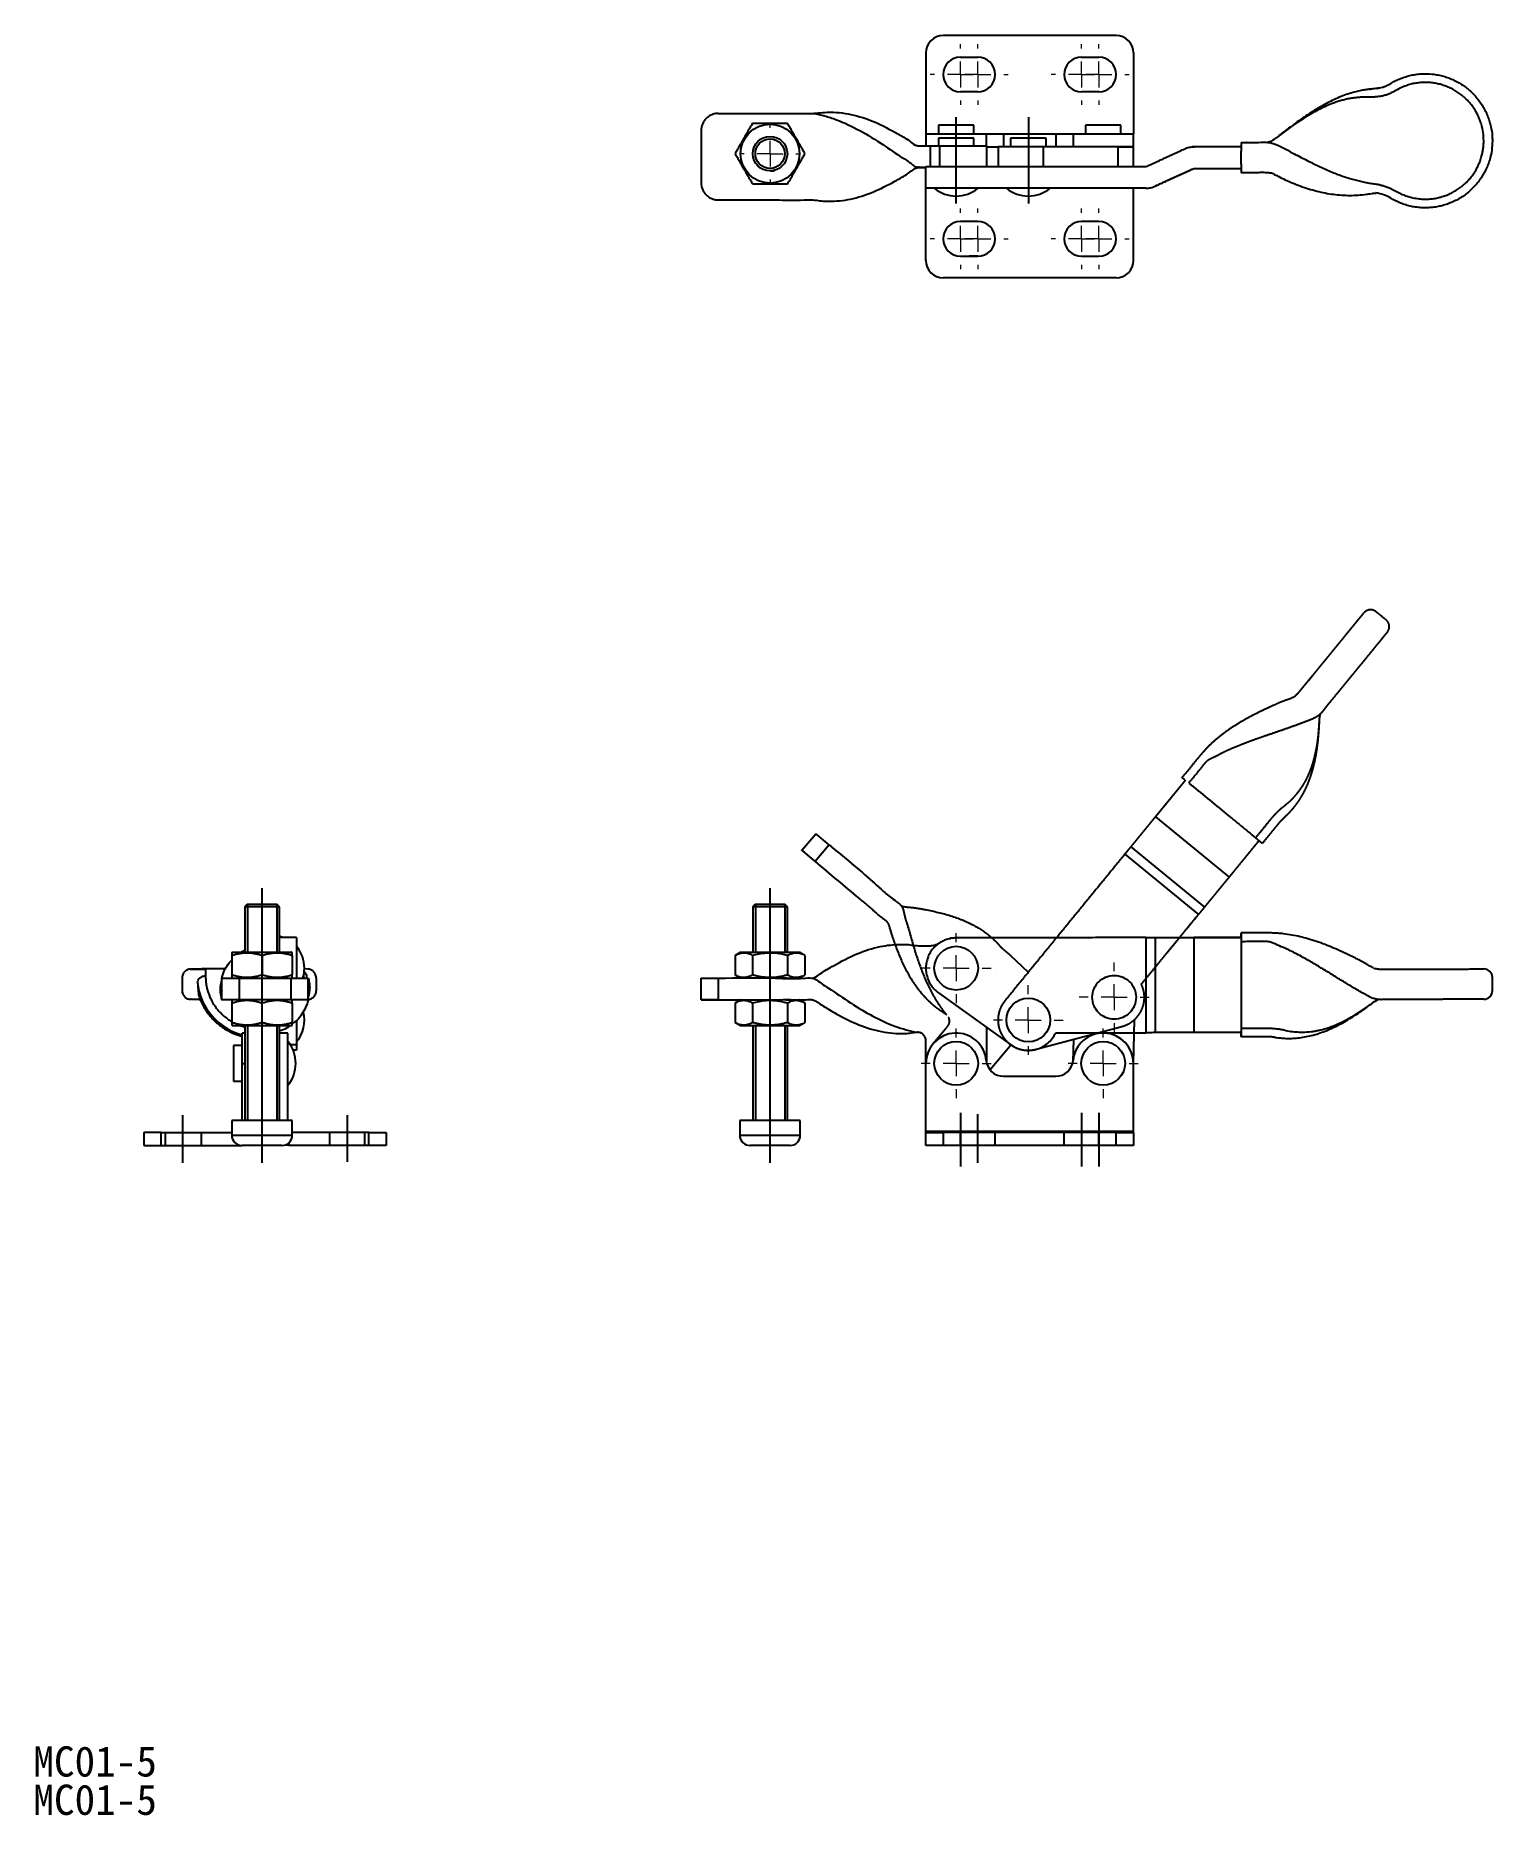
# Model space of a CAD drawing. Header units: millimetres. Extents: x 13 to 181, y 13 to 219.
import ezdxf

# ---------------------------------------------------------------- set-up
doc = ezdxf.new("R2010")
doc.units = ezdxf.units.MM
for name, pattern in [('CENTER', [50.8, 31.75, -6.35, 6.35, -6.35]), ('DASHED', [19.05, 12.7, -6.35]), ('PHANTOM', [63.5, 31.75, -6.35, 6.35, -6.35, 6.35, -6.35])]:
    doc.linetypes.add(name, pattern=pattern)
doc.layers.add('CENTER', color=1, linetype='CENTER')
doc.styles.get("Standard").update_dxf_attribs({"font": 'MINGLIU.TTC'})

msp = doc.modelspace()

# ---------------------------------------------------------------- texts
at = {"color": 7, "linetype": 'Continuous', "char_height": 3.5, "width": 181.22, "attachment_point": 1}
for insert in [(12.6, 21.1), (12.6, 16.67)]:
    msp.add_mtext('MC01-5', dxfattribs=dict(at, insert=insert))

# ---------------------------------------------------------------- blocks, each defined once
blk = doc.blocks.new('SW_CENTERMARKSYMBOL_0')
at = {"color": 0, "linetype": 'Continuous', "lineweight": 0}
for p, q in [((0, 3), (0, 4.03)), ((-3, 0), (-4.03, 0)), ((0, 0), (-1.5, 0)), ((0, 0), (0, 1.5)), ((0, 0), (0, -1.5)), ((0, 0), (1.5, 0)), ((3, 0), (4.03, 0)), ((0, -3), (0, -4.03))]:
    blk.add_line(p, q, dxfattribs=at)
blk = doc.blocks.new('SW_CENTERMARKSYMBOL_1')
at = {"color": 0, "linetype": 'Continuous', "lineweight": 0}
for p, q in [((0, 3), (0, 4.03)), ((-3, 0), (-4.03, 0)), ((0, 0), (-1.5, 0)), ((0, 0), (0, 1.5)), ((0, 0), (0, -1.5)), ((0, 0), (1.5, 0)), ((3, 0), (4.03, 0)), ((0, -3), (0, -4.03))]:
    blk.add_line(p, q, dxfattribs=at)
blk = doc.blocks.new('SW_CENTERMARKSYMBOL_2')
at = {"color": 0, "linetype": 'Continuous', "lineweight": 0}
for p, q in [((0, 3), (0, 4.03)), ((-3, 0), (-4.03, 0)), ((0, 0), (-1.5, 0)), ((0, 0), (0, 1.5)), ((0, 0), (0, -1.5)), ((0, 0), (1.5, 0)), ((3, 0), (4.03, 0)), ((0, -3), (0, -4.03))]:
    blk.add_line(p, q, dxfattribs=at)
blk = doc.blocks.new('SW_CENTERMARKSYMBOL_3')
at = {"color": 0, "linetype": 'Continuous', "lineweight": 0}
for p, q in [((0, 3), (0, 4.03)), ((-3, 0), (-4.03, 0)), ((0, 0), (-1.5, 0)), ((0, 0), (0, 1.5)), ((0, 0), (0, -1.5)), ((0, 0), (1.5, 0)), ((3, 0), (4.03, 0)), ((0, -3), (0, -4.03))]:
    blk.add_line(p, q, dxfattribs=at)
blk = doc.blocks.new('SW_CENTERMARKSYMBOL_4')
at = {"color": 0, "linetype": 'Continuous', "lineweight": 0}
for p, q in [((0, 3), (0, 3.5)), ((-3, 0), (-3.5, 0)), ((0, 0), (-1.5, 0)), ((0, 0), (0, 1.5)), ((0, 0), (0, -1.5)), ((0, 0), (1.5, 0)), ((3, 0), (3.5, 0)), ((0, -3), (0, -3.5))]:
    blk.add_line(p, q, dxfattribs=at)
blk = doc.blocks.new('SW_CENTERMARKSYMBOL_5')
at = {"color": 0, "linetype": 'Continuous', "lineweight": 0}
for p, q in [((0, 3), (0, 3.5)), ((-3, 0), (-3.5, 0)), ((0, 0), (-1.5, 0)), ((0, 0), (0, 1.5)), ((0, 0), (0, -1.5)), ((0, 0), (1.5, 0)), ((3, 0), (3.5, 0)), ((0, -3), (0, -3.5))]:
    blk.add_line(p, q, dxfattribs=at)
blk = doc.blocks.new('SW_CENTERMARKSYMBOL_6')
at = {"color": 0, "linetype": 'Continuous', "lineweight": 0}
for p, q in [((0, 3), (0, 3.5)), ((-3, 0), (-3.5, 0)), ((0, 0), (-1.5, 0)), ((0, 0), (0, 1.5)), ((0, 0), (0, -1.5)), ((0, 0), (1.5, 0)), ((3, 0), (3.5, 0)), ((0, -3), (0, -3.5))]:
    blk.add_line(p, q, dxfattribs=at)
blk = doc.blocks.new('SW_CENTERMARKSYMBOL_7')
at = {"color": 0, "linetype": 'Continuous', "lineweight": 0}
for p, q in [((0, 3), (0, 3.5)), ((-3, 0), (-3.5, 0)), ((0, 0), (-1.5, 0)), ((0, 0), (0, 1.5)), ((0, 0), (0, -1.5)), ((0, 0), (1.5, 0)), ((3, 0), (3.5, 0)), ((0, -3), (0, -3.5))]:
    blk.add_line(p, q, dxfattribs=at)
blk = doc.blocks.new('SW_CENTERMARKSYMBOL_8')
at = {"color": 0, "linetype": 'Continuous', "lineweight": 0}
for p, q in [((0, 3), (0, 3.5)), ((-3, 0), (-3.5, 0)), ((0, 0), (-1.5, 0)), ((0, 0), (0, 1.5)), ((0, 0), (0, -1.5)), ((0, 0), (1.5, 0)), ((3, 0), (3.5, 0)), ((0, -3), (0, -3.5))]:
    blk.add_line(p, q, dxfattribs=at)
blk = doc.blocks.new('SW_CENTERMARKSYMBOL_9')
at = {"color": 0, "linetype": 'Continuous', "lineweight": 0}
for p, q in [((0, 3), (0, 3.5)), ((-3, 0), (-3.5, 0)), ((0, 0), (-1.5, 0)), ((0, 0), (0, 1.5)), ((0, 0), (0, -1.5)), ((0, 0), (1.5, 0)), ((3, 0), (3.5, 0)), ((0, -3), (0, -3.5))]:
    blk.add_line(p, q, dxfattribs=at)
blk = doc.blocks.new('SW_CENTERMARKSYMBOL_10')
at = {"color": 0, "linetype": 'Continuous', "lineweight": 0}
for p, q in [((0, 3), (0, 3.5)), ((-3, 0), (-3.5, 0)), ((0, 0), (-1.5, 0)), ((0, 0), (0, 1.5)), ((0, 0), (0, -1.5)), ((0, 0), (1.5, 0)), ((3, 0), (3.5, 0)), ((0, -3), (0, -3.5))]:
    blk.add_line(p, q, dxfattribs=at)
blk = doc.blocks.new('SW_CENTERMARKSYMBOL_11')
at = {"color": 0, "linetype": 'Continuous', "lineweight": 0}
for p, q in [((0, 3), (0, 3.5)), ((-3, 0), (-3.5, 0)), ((0, 0), (-1.5, 0)), ((0, 0), (0, 1.5)), ((0, 0), (0, -1.5)), ((0, 0), (1.5, 0)), ((3, 0), (3.5, 0)), ((0, -3), (0, -3.5))]:
    blk.add_line(p, q, dxfattribs=at)
blk = doc.blocks.new('SW_CENTERMARKSYMBOL_12')
at = {"color": 0, "linetype": 'Continuous', "lineweight": 0}
for p, q in [((0, 3), (0, 3.5)), ((-3, 0), (-3.5, 0)), ((0, 0), (-1.5, 0)), ((0, 0), (0, 1.5)), ((0, 0), (0, -1.5)), ((0, 0), (1.5, 0)), ((3, 0), (3.5, 0)), ((0, -3), (0, -3.5))]:
    blk.add_line(p, q, dxfattribs=at)

# ---------------------------------------------------------------- linework, layer by layer
at = {"color": 7, "linetype": 'Continuous'}
for p, q in [((137.8, 218.88), (117.8, 218.88)), ((115.8, 216.88), (115.8, 207.63)), ((119.8, 216.38), (121.8, 216.38)), ((133.8, 216.38), (135.8, 216.38)), ((139.8, 216.88), (139.8, 207.63)), ((121.8, 212.38), (119.8, 212.38)), ((135.8, 212.38), (133.8, 212.38)), ((89.8, 207.88), (89.8, 201.88)), ((121.35, 208.53), (117.25, 208.53)), ((138.35, 208.53), (134.25, 208.53)), ((115.8, 207.63), (115.8, 207.53)), ((115.8, 207.53), (115.8, 206.13)), ((115.8, 207.53), (122.78, 207.53)), ((116.28, 206.13), (116.28, 203.73)), ((121.35, 207.03), (117.25, 207.03)), ((117.38, 206.13), (117.38, 203.73)), ((122.78, 207.53), (124.77, 207.53)), ((122.78, 207.53), (122.78, 206.13)), ((122.8, 206.13), (122.8, 203.73)), ((122.8, 206.03), (124.14, 206.03)), ((129.39, 206.03), (124.14, 206.03)), ((124.77, 207.53), (124.77, 206.03)), ((124.77, 207.53), (130.82, 207.53)), ((129.69, 207.03), (125.59, 207.03)), ((129.39, 203.73), (129.39, 206.03)), ((138.05, 206.03), (129.39, 206.03)), ((130.82, 207.53), (130.82, 206.03)), ((130.82, 207.53), (132.81, 207.53)), ((132.81, 207.53), (139.8, 207.53)), ((132.81, 207.53), (132.81, 206.03)), ((138.05, 203.73), (138.05, 206.03)), ((139.8, 206.03), (138.05, 206.03)), ((138.05, 206.03), (139.8, 206.03)), ((139.8, 207.63), (139.8, 207.53)), ((139.8, 206.03), (139.8, 207.53)), ((146.82, 206.03), (146.83, 206.03)), ((146.82, 206.03), (146.82, 206.03)), ((146.83, 206.03), (146.84, 206.03)), ((181.3, 206.72), (181.31, 206.72)), ((115.8, 203.63), (115.8, 203.73)), ((115.8, 202.23), (115.8, 203.62)), ((115.8, 202.13), (115.8, 202.23)), ((115.8, 192.88), (115.8, 202.13)), ((115.81, 202.13), (115.8, 202.13)), ((139.8, 192.88), (139.8, 201.23)), ((142.31, 201.47), (142.33, 201.47)), ((121.8, 197.38), (119.8, 197.38)), ((135.8, 197.38), (133.8, 197.38)), ((119.8, 193.38), (121.8, 193.38)), ((121.8, 193.38), (120.8, 193.38)), ((133.8, 193.38), (135.8, 193.38)), ((134.8, 193.38), (135.8, 193.38)), ((137.8, 190.88), (117.8, 190.88)), ((41.04, 118.16), (37.04, 118.16)), ((37.34, 118.46), (40.74, 118.46)), ((97.78, 118.16), (95.78, 118.16)), ((96.08, 118.46), (97.78, 118.46)), ((97.78, 118.46), (99.48, 118.46)), ((99.78, 118.16), (97.78, 118.16)), ((141.22, 114.6), (141.25, 103.6)), ((142.31, 114.61), (142.33, 103.61)), ((146.77, 114.61), (146.8, 103.61)), ((35.54, 112.54), (35.54, 110.28)), ((35.64, 112.91), (42.44, 112.91)), ((39.04, 112.54), (39.04, 110.28)), ((42.54, 112.54), (42.54, 110.28)), ((93.74, 112.54), (93.74, 110.28)), ((94.38, 112.91), (101.18, 112.91)), ((95.76, 112.54), (95.76, 110.28)), ((99.48, 112.94), (99.74, 112.94)), ((99.8, 112.54), (99.8, 110.28)), ((101.82, 112.54), (101.82, 110.28)), ((34.39, 107.41), (34.39, 109.91)), ((36.39, 109.91), (36.39, 107.41)), ((36.39, 109.91), (42.39, 109.91)), ((42.44, 109.91), (42.39, 109.91)), ((42.39, 107.41), (42.39, 109.91)), ((89.8, 107.41), (89.8, 109.91)), ((91.8, 109.91), (91.8, 107.41)), ((97.78, 109.91), (94.38, 109.91)), ((99.71, 109.91), (97.78, 109.91)), ((181.31, 108.47), (181.31, 110.03)), ((35.54, 107.04), (35.54, 104.78)), ((42.39, 107.41), (36.39, 107.41)), ((42.54, 107.04), (42.54, 104.78)), ((93.74, 107.04), (93.74, 104.78)), ((95.76, 107.04), (95.76, 104.78)), ((99.61, 107.41), (101.18, 107.41)), ((99.8, 107.04), (99.8, 104.78)), ((101.82, 107.04), (101.82, 104.78)), ((117.26, 108.22), (125.6, 102.22)), ((43.04, 105.01), (43.04, 102.22)), ((139.8, 100.02), (139.92, 105.11)), ((42.44, 104.41), (35.64, 104.41)), ((36.74, 100.06), (36.74, 103.56)), ((36.74, 102.11), (36.74, 103.56)), ((42.04, 100.06), (42.04, 103.56)), ((97.78, 104.41), (94.38, 104.41)), ((101.18, 104.41), (97.78, 104.41)), ((122.8, 104.24), (122.8, 100.26)), ((35.74, 102.11), (35.74, 98.01)), ((42.31, 102.22), (43.04, 102.22)), ((125.65, 102.18), (125.89, 102.03)), ((132.86, 102.83), (132.8, 100.29)), ((36.74, 93.46), (36.74, 100.06)), ((36.74, 100.06), (37.04, 100.06)), ((42.04, 93.46), (42.04, 100.06)), ((115.8, 92.16), (115.8, 100.06)), ((115.8, 92.16), (115.8, 100.06)), ((139.8, 92.16), (139.8, 100.06)), ((139.8, 92.16), (139.8, 100.06)), ((124.77, 98.56), (130.82, 98.56)), ((124.77, 98.56), (130.82, 98.56)), ((42.54, 93.46), (35.54, 93.46)), ((101.28, 93.46), (94.28, 93.46)), ((25.39, 92.06), (25.39, 90.56)), ((27.39, 92.06), (25.39, 92.06)), ((25.39, 90.56), (27.39, 90.56)), ((27.39, 90.56), (27.39, 92.06)), ((27.39, 92.06), (35.54, 92.06)), ((27.39, 90.56), (36.64, 90.56)), ((35.54, 91.76), (42.54, 91.76)), ((36.64, 90.56), (36.7, 90.56)), ((36.64, 90.56), (36.64, 90.56)), ((41.34, 90.56), (36.74, 90.56)), ((42.14, 90.87), (42.14, 90.56)), ((51.39, 90.56), (42.14, 90.56)), ((51.39, 92.06), (42.54, 92.06)), ((51.39, 90.56), (51.39, 92.06)), ((51.39, 92.06), (53.39, 92.06)), ((53.39, 90.56), (51.39, 90.56)), ((53.39, 92.06), (53.39, 90.56)), ((94.28, 91.76), (101.28, 91.76)), ((100.08, 90.56), (95.48, 90.56)), ((139.8, 92.16), (115.8, 92.16)), ((115.8, 92.06), (115.8, 92.16)), ((139.8, 92.16), (115.8, 92.16)), ((115.8, 92.06), (115.8, 92.16)), ((115.8, 90.56), (115.8, 92.06)), ((115.8, 92.06), (117.8, 92.06)), ((115.8, 90.56), (115.8, 92.06)), ((115.8, 92.06), (117.8, 92.06)), ((117.8, 90.56), (115.8, 90.56)), ((117.8, 90.56), (115.8, 90.56)), ((137.8, 92.06), (117.8, 92.06)), ((137.8, 92.06), (117.8, 92.06)), ((137.8, 90.56), (117.8, 90.56)), ((137.8, 90.56), (117.8, 90.56)), ((119.8, 90.56), (119.8, 92.29)), ((135.8, 90.56), (135.8, 92.06)), ((137.8, 92.06), (139.8, 92.06)), ((137.8, 92.06), (139.8, 92.06)), ((139.8, 90.56), (137.8, 90.56)), ((139.8, 90.56), (137.8, 90.56)), ((139.8, 92.06), (139.8, 92.16)), ((139.8, 92.06), (139.8, 92.16)), ((139.8, 92.06), (139.8, 90.56)), ((139.8, 92.06), (139.8, 90.56))]:
    msp.add_line(p, q, dxfattribs=at)
for p, q in [((152.24, 203.08), (152.24, 203.03)), ((29.81, 109.96), (29.81, 108.46)), ((30.74, 110.96), (30.83, 110.96)), ((35.54, 109.97), (35.54, 109.91)), ((44.37, 110.95), (43.94, 110.97)), ((44.2, 109.95), (44.2, 109.91)), ((44.39, 109.91), (44.39, 109.91)), ((45.29, 109.95), (45.3, 108.45)), ((99.7, 109.91), (101.18, 109.91)), ((30.75, 107.46), (30.81, 107.46)), ((42.54, 107.33), (42.54, 107.41)), ((44.39, 108.86), (44.39, 108.83)), ((44.39, 107.41), (44.39, 107.41)), ((42.6, 104.69), (42.54, 104.66)), ((43.04, 101.57), (42.65, 101.57)), ((43.04, 101.58), (43.04, 101.57))]:
    msp.add_line(p, q)
at = {"color": 3, "linetype": 'PHANTOM'}
for p, q in [((142.34, 128.55), (150.85, 121.58)), ((101.47, 124.69), (103.08, 126.6)), ((104.61, 125.31), (103, 123.4)), ((138.82, 124.25), (147.33, 117.28)), ((139.51, 125.09), (148.02, 118.13)), ((125.56, 112.57), (127.63, 110.61)), ((128.54, 101.68), (138.46, 104.32)), ((125.66, 102.18), (123.23, 99.29))]:
    msp.add_line(p, q, dxfattribs=at)
at = {"color": 3, "linetype": 'Continuous'}
for p, q in [((37.34, 118.46), (37.34, 112.85)), ((40.74, 118.46), (40.74, 112.85)), ((96.08, 118.46), (96.08, 112.94)), ((99.48, 118.46), (99.48, 112.94)), ((37.34, 104.47), (37.34, 93.46)), ((40.74, 104.47), (40.74, 93.46)), ((96.08, 104.41), (96.08, 93.47)), ((99.48, 104.41), (99.48, 93.47))]:
    msp.add_line(p, q, dxfattribs=at)
at = {"color": 3, "linetype": 'DASHED'}
for p, q in [((27.89, 90.56), (27.89, 92.06)), ((32.02, 90.56), (32.02, 92.06)), ((46.89, 90.56), (46.89, 92.06)), ((50.89, 92.06), (50.89, 90.56)), ((117.8, 92.06), (117.8, 90.56)), ((117.8, 92.06), (117.8, 90.56)), ((123.8, 90.56), (123.8, 92.06)), ((131.8, 90.56), (131.8, 92.06)), ((137.8, 90.56), (137.8, 92.06)), ((137.8, 90.56), (137.8, 92.06))]:
    msp.add_line(p, q, dxfattribs=at)
at = {"color": 7, "linetype": 'Continuous', "flags": 128}
for points in [[(167.12, 212.67), (167.23, 212.68), (167.23, 212.68), (167.23, 212.68)], [(91.8, 209.88), (91.8, 209.88)], [(122.8, 206.13), (122.8, 206.13)], [(89.8, 201.88), (89.8, 201.88)], [(91.8, 199.88), (91.8, 199.88)], [(101.47, 124.69), (101.47, 124.69)], [(116.28, 113.66), (116.28, 113.66)], [(119.29, 114.56), (119.29, 114.56)], [(123.93, 110.96), (123.93, 110.96)], [(89.8, 107.41), (89.8, 107.41)], [(118.17, 105.71), (118.17, 105.71)], [(114.8, 103.66), (114.8, 103.66)], [(118.29, 104.3), (118.29, 104.3)], [(115.8, 102.66), (115.8, 102.66)], [(116.62, 102.31), (116.62, 102.31)], [(42.14, 90.56), (41.83, 90.59), (41.71, 90.62)]]:
    msp.add_lwpolyline(points, dxfattribs=at)
at = {"color": 7, "linetype": 'Continuous'}
for centre, radius in [((97.78, 205.23), 3.4), ((97.78, 205.23), 2), ((97.78, 205.23), 1.7), ((119.3, 111.06), 2.53), ((127.64, 105.06), 2.53), ((119.3, 100.06), 2.53), ((119.3, 100.06), 2.53), ((136.3, 100.06), 2.53), ((136.3, 100.06), 2.53)]:
    msp.add_circle(centre, radius, dxfattribs=at)
at = {"color": 3, "linetype": 'PHANTOM'}
msp.add_circle((137.57, 107.7), 2.53, dxfattribs=at)
at = {"color": 7, "linetype": 'Continuous'}
for centre, radius, start, end in [((117.8, 216.88), 2, 90, 180), ((137.8, 216.88), 2, 0, 90), ((119.8, 214.38), 2, 90, 270), ((121.8, 214.38), 2, 270, 90), ((133.8, 214.38), 2, 90, 270), ((135.8, 214.38), 2, 270, 90), ((119.3, 204.33), 4, 230.805, 270), ((119.3, 204.33), 4, 270, 309.195), ((127.64, 204.33), 4, 230.805, 270), ((127.64, 204.33), 4, 270, 309.195), ((167.27, 196.28), 4.44, 58.9393, 82.7956), ((119.8, 195.38), 2, 90, 270), ((121.8, 195.38), 2, 270, 90), ((133.8, 195.38), 2, 90, 270), ((135.8, 195.38), 2, 270, 90), ((117.8, 192.88), 2, 180, 270), ((137.8, 192.88), 2, 270, 0), ((39.94, 111.06), 4, 0, 39.195), ((38.56, 110.13), 7.01, 186.1083, 254.9878), ((39.94, 111.06), 4, 343.2917, 0), ((180.3, 109.97), 1, 0.1137, 90.1109), ((180.31, 108.47), 1, 270.1105, 0.1126), ((39.94, 105.06), 4, 320.805, 13.8594), ((119.3, 100.06), 3.5, 5.2159, 180), ((136.3, 100.06), 3.5, 0, 174.7841), ((38.94, 100.06), 4, 0, 39.195), ((38.94, 100.06), 4, 320.805, 0), ((124.77, 100.56), 2, 185.2159, 270), ((124.77, 100.56), 2, 185.2159, 270), ((130.82, 100.56), 2, 270, 354.7841), ((36.74, 91.76), 1.2, 180, 270), ((41.34, 91.76), 1.2, 270, 0), ((95.48, 91.76), 1.2, 180, 270), ((100.08, 91.76), 1.2, 270, 0)]:
    msp.add_arc(centre, radius, start, end, dxfattribs=at)
at = {"color": 3, "linetype": 'PHANTOM'}
for centre, start, end in [((167.22, 151.5), 50.6971, 140.6943), ((168.38, 150.55), 320.6939, 50.6961)]:
    msp.add_arc(centre, 1, start, end, dxfattribs=at)
at = {"color": 7, "linetype": 'Continuous'}
for points, knots in [([(169.56, 213.36), (169.72, 213.45), (170.03, 213.63), (170.56, 213.87), (171.13, 214.09), (171.76, 214.27), (172.41, 214.39), (173.28, 214.49), (174.15, 214.47), (175.01, 214.34), (175.65, 214.19), (176.27, 213.99), (176.87, 213.73), (177.45, 213.43), (178.01, 213.07), (178.52, 212.68), (179, 212.24), (179.45, 211.76), (179.99, 211.07), (180.44, 210.33), (180.78, 209.53), (180.98, 208.95), (181.18, 208.2), (181.29, 207.46), (181.3, 206.91), (181.3, 206.72)], [0, 0, 0, 0, 0.032977, 0.06612, 0.105577, 0.14531, 0.185917, 0.226828, 0.305667, 0.345676, 0.38626, 0.425515, 0.465047, 0.505442, 0.546132, 0.585327, 0.624799, 0.665128, 0.70575, 0.784227, 0.824054, 0.864457, 0.898007, 0.96575, 1, 1, 1, 1]), ([(167.17, 212.68), (167.14, 212.68), (166.93, 212.66), (166.55, 212.6), (165.98, 212.5), (165.32, 212.34), (164.58, 212.12), (163.8, 211.84), (162.99, 211.48), (162.18, 211.08), (161.36, 210.63), (160.55, 210.13), (159.74, 209.6), (158.93, 209.04), (158.14, 208.46), (157.38, 207.89), (156.78, 207.4), (156.42, 207.13), (156.3, 207.04)], [0, 0, 0, 0, 0.00974, 0.055983, 0.108822, 0.167774, 0.233895, 0.306431, 0.381706, 0.456154, 0.531168, 0.6064, 0.681466, 0.755887, 0.829772, 0.903017, 0.966564, 1, 1, 1, 1]), ([(170.07, 212.5), (170.01, 212.46), (169.82, 212.36), (169.5, 212.2), (169.11, 212.04), (168.69, 211.91), (168.25, 211.83), (167.79, 211.78), (167.35, 211.76), (166.95, 211.76), (166.72, 211.76), (166.6, 211.76)], [0, 0, 0, 0, 0.063051, 0.171263, 0.280109, 0.397331, 0.515913, 0.638029, 0.763737, 0.880295, 1, 1, 1, 1]), ([(168.22, 212.83), (168.13, 212.81), (167.93, 212.77), (167.63, 212.73), (167.37, 212.7), (167.23, 212.69), (167.17, 212.68)], [0, 0, 0, 0, 0.237406, 0.515621, 0.791241, 1, 1, 1, 1]), ([(167.94, 212.78), (167.95, 212.78), (167.99, 212.78), (168.06, 212.8), (168.22, 212.83), (168.46, 212.88), (168.78, 212.98), (169.09, 213.11), (169.35, 213.24), (169.51, 213.33), (169.56, 213.36)], [0, 0, 0, 0, 0.020262, 0.068088, 0.116027, 0.306711, 0.498848, 0.691352, 0.884943, 1, 1, 1, 1]), ([(180.3, 206.72), (180.29, 207.04), (180.26, 207.68), (180.08, 208.5), (179.85, 209.16), (179.63, 209.67), (179.36, 210.17), (179.05, 210.65), (178.7, 211.1), (178.32, 211.51), (177.89, 211.9), (177.44, 212.24), (176.96, 212.55), (176.46, 212.82), (175.94, 213.04), (175.39, 213.22), (174.84, 213.35), (174.28, 213.44), (173.71, 213.47), (173.14, 213.46), (172.57, 213.41), (172.01, 213.3), (171.46, 213.14), (170.8, 212.9), (170.35, 212.66), (170.07, 212.5)], [0, 0, 0, 0, 0.067245, 0.135369, 0.174491, 0.213885, 0.253701, 0.294091, 0.333426, 0.373031, 0.413059, 0.453673, 0.492925, 0.532448, 0.572831, 0.613515, 0.652734, 0.692222, 0.732555, 0.773179, 0.812638, 0.852378, 0.892993, 0.933909, 1, 1, 1, 1]), ([(91.8, 209.88), (94.12, 209.88), (97.18, 209.87), (100.54, 209.89), (101.84, 209.87), (102.57, 209.9), (103.22, 209.82), (103.95, 209.64), (105.58, 209.17), (107.81, 208.14), (110.4, 206.61), (112.35, 205.21), (113.63, 204.46), (114.17, 204), (114.53, 203.71), (114.97, 203.61), (115.39, 203.63), (115.67, 203.63), (115.8, 203.63)], [0, 0, 0, 0, 0.2593057, 0.3409734, 0.3730308, 0.4050445, 0.4202448, 0.4512315, 0.5116838, 0.6327005, 0.7536973, 0.855412, 0.9001257, 0.9180618, 0.9357257, 0.9509699, 0.967419, 0.9819914, 0.9819914, 0.9819914, 0.9819914]), ([(102.17, 209.88), (102.21, 209.88), (102.38, 209.88), (102.71, 209.87), (103.7, 209.99), (105.3, 210.11), (107.83, 209.69), (110.53, 208.69), (112.53, 207.51), (113.93, 206.74), (114.41, 206.24), (114.97, 206.11), (115.55, 206.14), (115.99, 206.13), (116.28, 206.13)], [0, 0, 0, 0, 0.006782, 0.032523, 0.057248, 0.205855, 0.402706, 0.599524, 0.796347, 0.84563, 0.895451, 0.920247, 0.947004, 1, 1, 1, 1]), ([(166.6, 211.76), (166.45, 211.76), (166.15, 211.76), (165.69, 211.72), (165.19, 211.66), (164.69, 211.58), (164.19, 211.47), (163.69, 211.33), (163.19, 211.17), (162.6, 210.96), (161.93, 210.67), (161.16, 210.3), (160.4, 209.87), (159.61, 209.4), (158.8, 208.87), (157.97, 208.31), (157.29, 207.79), (156.74, 207.37), (156.43, 207.13), (156.25, 207.01), (156.21, 206.98)], [0, 0, 0, 0, 0.046576, 0.093204, 0.140178, 0.187248, 0.235188, 0.283205, 0.331447, 0.37977, 0.452443, 0.525395, 0.599195, 0.673283, 0.751891, 0.830853, 0.910385, 0.950306, 0.9903, 1, 1, 1, 1]), ([(91.8, 209.88), (91.67, 209.87), (91.4, 209.86), (91.03, 209.74), (90.68, 209.55), (90.37, 209.3), (90.12, 209), (89.94, 208.65), (89.82, 208.27), (89.8, 208.01), (89.8, 207.88)], [0, 0, 0, 0, 0.125076, 0.250048, 0.375069, 0.5, 0.624931, 0.749952, 0.874924, 1, 1, 1, 1]), ([(95.76, 208.73), (95.67, 208.58), (95.49, 208.28), (95.23, 207.81), (94.95, 207.34), (94.69, 206.88), (94.44, 206.45), (94.2, 206.04), (93.97, 205.63), (93.81, 205.37), (93.74, 205.23)], [0, 0, 0, 0, 0.132022, 0.264559, 0.399256, 0.534978, 0.649868, 0.76539, 0.8825, 1, 1, 1, 1]), ([(99.8, 208.73), (99.67, 208.73), (99.2, 208.73), (98.37, 208.73), (97.41, 208.73), (96.53, 208.73), (96.01, 208.73), (95.76, 208.73)], [0, 0, 0, 0, 0.100223, 0.352907, 0.611643, 0.804692, 1, 1, 1, 1]), ([(101.82, 205.23), (101.73, 205.38), (101.56, 205.68), (101.29, 206.15), (101.01, 206.62), (100.75, 207.08), (100.5, 207.51), (100.26, 207.92), (100.03, 208.33), (99.87, 208.6), (99.8, 208.73)], [0, 0, 0, 0, 0.132022, 0.264559, 0.399256, 0.534978, 0.649868, 0.76539, 0.8825, 1, 1, 1, 1]), ([(117.38, 206.13), (117.65, 206.13), (118.2, 206.13), (119.14, 206.13), (120.08, 206.13), (120.98, 206.13), (121.76, 206.13), (122.34, 206.13), (122.72, 206.13), (122.77, 206.13), (122.8, 206.13)], [0, 0, 0, 0, 0.12446, 0.248564, 0.373365, 0.5, 0.626635, 0.751436, 0.87554, 1, 1, 1, 1]), ([(152.24, 206.53), (152.5, 206.53), (153.09, 206.53), (154.02, 206.51), (154.86, 206.58), (155.56, 206.52), (156.05, 206.39), (156.36, 206.26), (156.5, 206.2)], [0, 0, 0, 0, 0.179768, 0.411762, 0.643945, 0.767895, 0.893904, 1, 1, 1, 1]), ([(152.24, 206.53), (152.24, 206.52), (152.24, 206.5), (152.24, 206.37), (152.24, 206.24), (152.24, 206.09), (152.24, 205.85), (152.24, 205.66), (152.24, 205.53)], [0, 0, 0, 0, 0.240121, 0.368893, 0.5, 0.631107, 0.759879, 1, 1, 1, 1]), ([(152.91, 206.53), (152.9, 206.53), (152.9, 206.53), (152.89, 206.53), (152.88, 206.53)], [0, 0, 0, 0, 0.49998, 1, 1, 1, 1]), ([(156.21, 206.98), (156.16, 206.95), (155.95, 206.8), (155.66, 206.63), (155.4, 206.55), (155.33, 206.54)], [0, 0, 0, 0, 0.1719548, 0.7315449, 0.9172855, 0.9172855, 0.9172855, 0.9172855]), ([(156.5, 206.2), (156.53, 206.19), (156.97, 206.01), (157.59, 205.64), (158.45, 205.18), (159.38, 204.7), (160.55, 204.1), (161.69, 203.56), (162.82, 203.07), (163.74, 202.72), (164.63, 202.42), (165.28, 202.23), (165.91, 202.07), (166.51, 201.95), (167.04, 201.82), (167.4, 201.77), (167.58, 201.75)], [0, 0, 0, 0, 0.007661, 0.114742, 0.170576, 0.241975, 0.364704, 0.488078, 0.549362, 0.672288, 0.734068, 0.791946, 0.847882, 0.903918, 0.95192, 1, 1, 1, 1]), ([(181.3, 206.72), (181.29, 206.35), (181.26, 205.61), (181.05, 204.68), (180.79, 203.92), (180.53, 203.33), (180.22, 202.75), (179.86, 202.2), (179.46, 201.69), (179.02, 201.22), (178.54, 200.77), (178.02, 200.37), (177.47, 200.02), (176.89, 199.72), (176.29, 199.46), (175.66, 199.25), (175.03, 199.1), (174.39, 199.01), (173.73, 198.96), (173.07, 198.98), (172.42, 199.04), (171.78, 199.16), (171.15, 199.34), (170.39, 199.62), (169.88, 199.9), (169.56, 200.08)], [0, 0, 0, 0, 0.067337, 0.135737, 0.174726, 0.214266, 0.254089, 0.294485, 0.33368, 0.373144, 0.41346, 0.454075, 0.493327, 0.53285, 0.573232, 0.613915, 0.653085, 0.692808, 0.732809, 0.773385, 0.812831, 0.852557, 0.89316, 0.934063, 1, 1, 1, 1]), ([(170.07, 200.94), (170.21, 200.85), (170.49, 200.7), (170.95, 200.49), (171.44, 200.3), (171.98, 200.15), (172.55, 200.04), (173.12, 199.98), (173.69, 199.96), (174.25, 200), (174.82, 200.08), (175.38, 200.21), (175.91, 200.39), (176.44, 200.61), (176.94, 200.88), (177.43, 201.18), (177.88, 201.53), (178.3, 201.91), (178.69, 202.33), (179.04, 202.78), (179.35, 203.25), (179.62, 203.74), (179.85, 204.26), (180.02, 204.78), (180.15, 205.27), (180.24, 205.75), (180.29, 206.23), (180.3, 206.56), (180.3, 206.72)], [0, 0, 0, 0, 0.035095, 0.066399, 0.105807, 0.145487, 0.186036, 0.22689, 0.266045, 0.305471, 0.345742, 0.386305, 0.42552, 0.465012, 0.505367, 0.546015, 0.585185, 0.62463, 0.664933, 0.705528, 0.744494, 0.783724, 0.823799, 0.864169, 0.897689, 0.931378, 0.965596, 1, 1, 1, 1]), ([(93.74, 205.23), (93.82, 205.08), (94, 204.78), (94.27, 204.31), (94.54, 203.84), (94.8, 203.38), (95.05, 202.95), (95.29, 202.54), (95.52, 202.13), (95.68, 201.87), (95.76, 201.73)], [0, 0, 0, 0, 0.132022, 0.264559, 0.399256, 0.534978, 0.649868, 0.76539, 0.8825, 1, 1, 1, 1]), ([(99.8, 201.73), (99.88, 201.88), (100.06, 202.18), (100.33, 202.65), (100.6, 203.12), (100.87, 203.58), (101.12, 204.01), (101.35, 204.42), (101.59, 204.83), (101.74, 205.1), (101.82, 205.23)], [0, 0, 0, 0, 0.132022, 0.264559, 0.399256, 0.534978, 0.649868, 0.76539, 0.8825, 1, 1, 1, 1]), ([(115.8, 203.73), (115.81, 203.73), (115.82, 203.73), (115.96, 203.73), (116.16, 203.73), (116.45, 203.73), (116.8, 203.73), (117.23, 203.73), (117.7, 203.73), (118.2, 203.73), (118.74, 203.73), (119.11, 203.73), (119.29, 203.73)], [0, 0, 0, 0, 0.094683, 0.196475, 0.298143, 0.397278, 0.496453, 0.59824, 0.699882, 0.799008, 0.898191, 1, 1, 1, 1]), ([(152.24, 204.03), (152.24, 204.31), (152.24, 204.81), (152.24, 205.31), (152.24, 205.53)], [0, 0, 0, 0, 0.56, 1, 1, 1, 1]), ([(152.24, 204.03), (152.24, 203.93), (152.24, 203.74), (152.24, 203.47), (152.24, 203.24), (152.24, 203.1), (152.24, 203.08), (152.24, 203.08)], [0, 0, 0, 0, 0.230843, 0.4617, 0.692718, 0.964893, 1, 1, 1, 1]), ([(89.8, 201.88), (89.8, 201.75), (89.82, 201.49), (89.94, 201.11), (90.12, 200.76), (90.37, 200.46), (90.68, 200.21), (91.03, 200.02), (91.4, 199.9), (91.67, 199.89), (91.8, 199.88)], [0, 0, 0, 0, 0.125076, 0.250048, 0.375069, 0.5, 0.624931, 0.749952, 0.874924, 1, 1, 1, 1]), ([(91.8, 199.88), (94, 199.89), (97.31, 199.9), (100.89, 199.85), (102.41, 199.9), (103.13, 199.85), (103.71, 199.74), (105.15, 199.7), (107.09, 199.89), (109.67, 200.71), (111.79, 201.8), (113.31, 202.65), (114.04, 203.15), (114.43, 203.49), (114.68, 203.57), (114.8, 203.61)], [0, 0, 0, 0, 0.259859, 0.389667, 0.422502, 0.437779, 0.476508, 0.514273, 0.635659, 0.756947, 0.878257, 0.93892, 0.969584, 0.984966, 1, 1, 1, 1]), ([(95.76, 201.73), (96.01, 201.73), (96.52, 201.73), (97.4, 201.73), (98.37, 201.73), (99.19, 201.73), (99.67, 201.73), (99.8, 201.73)], [0, 0, 0, 0, 0.19323, 0.388355, 0.640657, 0.899777, 1, 1, 1, 1]), ([(97.8, 203.23), (97.91, 203.24), (98.1, 203.24), (98.28, 203.31), (98.35, 203.33)], [0, 0, 0, 0, 0.569795, 1, 1, 1, 1]), ([(115.8, 203.63), (115.79, 203.63), (115.79, 203.63), (115.71, 203.63), (115.56, 203.64), (115.36, 203.62), (115.18, 203.62), (115.02, 203.67), (114.9, 203.67), (114.84, 203.65), (114.81, 203.64), (114.8, 203.63)], [0, 0, 0, 0, 0.124984, 0.249103, 0.496752, 0.620769, 0.746352, 0.877835, 0.939917, 0.969799, 1, 1, 1, 1]), ([(156.09, 202.85), (156.08, 202.86), (155.94, 202.93), (155.66, 202.98), (155.16, 203.04), (154.59, 203.04), (153.6, 203.02), (152.81, 203.03), (152.24, 203.03)], [0, 0, 0, 0, 0.006972, 0.128048, 0.233648, 0.397873, 0.562337, 1, 1, 1, 1]), ([(156.09, 202.85), (156.11, 202.8), (156.29, 202.74), (156.69, 202.52), (157.36, 202.2), (158.19, 201.84), (159.09, 201.49), (160.05, 201.17), (161.01, 200.89), (161.97, 200.68), (162.93, 200.52), (163.89, 200.43), (164.84, 200.4), (165.79, 200.43), (166.61, 200.51), (167.12, 200.59), (167.31, 200.62)], [0, 0, 0, 0, 0.004986, 0.046286, 0.112681, 0.185948, 0.269664, 0.35466, 0.4406, 0.527071, 0.611908, 0.696898, 0.781561, 0.865202, 0.948945, 1, 1, 1, 1]), ([(167.58, 201.75), (167.62, 201.75), (167.76, 201.73), (167.95, 201.71), (168.15, 201.67), (168.32, 201.63), (168.49, 201.58), (168.66, 201.54), (168.89, 201.47), (169.15, 201.38), (169.47, 201.25), (169.77, 201.1), (169.97, 200.99), (170.07, 200.94)], [0, 0, 0, 0, 0.054334, 0.164763, 0.220732, 0.287991, 0.355362, 0.422938, 0.490553, 0.616782, 0.743476, 0.871528, 1, 1, 1, 1]), ([(119.29, 201.23), (119.11, 201.23), (118.74, 201.23), (118.21, 201.23), (117.7, 201.23), (117.23, 201.23), (116.8, 201.23), (116.45, 201.23), (116.16, 201.23), (115.96, 201.23), (115.82, 201.23), (115.81, 201.23), (115.8, 201.23)], [0, 0, 0, 0, 0.101744, 0.200906, 0.300053, 0.401753, 0.503407, 0.602538, 0.701718, 0.80352, 0.905182, 1, 1, 1, 1]), ([(167.35, 200.63), (167.35, 200.63), (167.39, 200.63), (167.48, 200.65), (167.6, 200.66), (167.72, 200.68), (167.8, 200.68), (167.85, 200.68), (167.86, 200.68)], [0, 0, 0, 0, 0.00009, 0.240631, 0.482625, 0.726028, 0.97, 1, 1, 1, 1]), ([(41.4, 114.61), (41.38, 114.63), (41.28, 114.7), (41.15, 114.77), (41.07, 114.81), (41.05, 114.82)], [0, 0, 0, 0, 0.201567, 0.818356, 1, 1, 1, 1]), ([(41.05, 114.72), (41.06, 114.7), (41.09, 114.67), (41.1, 114.63), (41.11, 114.61)], [0, 0, 0, 0, 0.447655, 1, 1, 1, 1]), ([(43.04, 114.56), (43.04, 114.55), (43.04, 114.54), (43.04, 114.4), (43.04, 114.19), (43.04, 113.9), (43.04, 113.54), (43.04, 113.12), (43.04, 112.65), (43.04, 112.13), (43.04, 111.6), (43.04, 111.05), (43.04, 110.5), (43.04, 110.12), (43.04, 109.93), (43.04, 109.91)], [0, 0, 0, 0, 0.083668, 0.165214, 0.246747, 0.330379, 0.413974, 0.495493, 0.577053, 0.660769, 0.74437, 0.825891, 0.90745, 0.991162, 1, 1, 1, 1]), ([(102.6, 109.92), (102.63, 109.91), (102.81, 109.91), (103.21, 110.15), (103.96, 110.7), (105.58, 111.62), (107.81, 112.8), (110.4, 113.62), (112.35, 113.83), (113.63, 113.81), (114.17, 113.74), (114.53, 113.68), (114.97, 113.66), (115.55, 113.66), (115.99, 113.66), (116.28, 113.66)], [0, 0, 0, 0, 0.006839, 0.032213, 0.083939, 0.184852, 0.386866, 0.588846, 0.758639, 0.83328, 0.86322, 0.892707, 0.918154, 0.945612, 1, 1, 1, 1]), ([(119.29, 114.56), (119.11, 114.55), (118.74, 114.54), (118.21, 114.4), (117.7, 114.19), (117.23, 113.9), (116.8, 113.54), (116.45, 113.12), (116.16, 112.65), (115.96, 112.13), (115.82, 111.6), (115.78, 111.05), (115.83, 110.5), (115.96, 109.96), (116.17, 109.45), (116.46, 108.98), (116.82, 108.56), (117.11, 108.33), (117.26, 108.22)], [0, 0, 0, 0, 0.063311, 0.125015, 0.18671, 0.249994, 0.313249, 0.374933, 0.436649, 0.499996, 0.563256, 0.624942, 0.686656, 0.75, 0.813248, 0.87493, 0.936648, 1, 1, 1, 1]), ([(156.29, 115.1), (156.26, 115.11), (156.13, 115.12), (155.84, 115.13), (155.44, 115.13), (154.93, 115.13), (154.41, 115.13), (153.49, 115.13), (152.77, 115.13), (152.24, 115.13)], [0, 0, 0, 0, 0.028065, 0.106482, 0.239043, 0.332882, 0.475962, 0.619097, 1, 1, 1, 1]), ([(152.24, 115.12), (152.24, 115.11), (152.24, 115.09), (152.24, 114.97), (152.24, 114.84), (152.24, 114.68), (152.24, 114.44), (152.24, 114.25), (152.24, 114.12)], [0, 0, 0, 0, 0.240126, 0.368897, 0.5, 0.631103, 0.759874, 1, 1, 1, 1]), ([(152.24, 114.7), (152.24, 114.77), (152.24, 114.93), (152.24, 115.07), (152.24, 115.09), (152.24, 115.1)], [0, 0, 0, 0, 0.333726, 0.77851, 1, 1, 1, 1]), ([(152.24, 115.08), (152.24, 115.04), (152.24, 114.97), (152.24, 114.76), (152.24, 114.47), (152.24, 114.24), (152.24, 114.12)], [0, 0, 0, 0, 0.219581, 0.452282, 0.72644, 1, 1, 1, 1]), ([(152.24, 114.62), (152.24, 114.62), (152.24, 114.62), (152.24, 114.62), (152.24, 114.62)], [0, 0, 0, 0, 0.569541, 1, 1, 1, 1]), ([(152.24, 114.62), (152.24, 114.62), (152.24, 114.62), (152.24, 114.62), (152.24, 114.62), (152.24, 114.62)], [0, 0, 0, 0, 0.070301, 0.53515, 1, 1, 1, 1]), ([(166.69, 107.97), (166.31, 108.19), (165.54, 108.63), (164.37, 109.33), (163.19, 110.05), (162.19, 110.68), (161.36, 111.18), (160.71, 111.57), (160.05, 111.95), (159.37, 112.33), (158.66, 112.71), (157.99, 113.06), (157.24, 113.41), (156.61, 113.65), (156.07, 113.92), (155.63, 114.11), (155.12, 114.15), (154.55, 114.13), (153.6, 114.13), (152.81, 114.13), (152.24, 114.12)], [0, 0, 0, 0, 0.082724, 0.165935, 0.250712, 0.33605, 0.382527, 0.429095, 0.475943, 0.522888, 0.575686, 0.628617, 0.668669, 0.735736, 0.763856, 0.792651, 0.824565, 0.856795, 0.89591, 1, 1, 1, 1]), ([(152.24, 114.12), (152.25, 112.26), (152.25, 108.92), (152.26, 105.59), (152.26, 104.12)], [0, 0, 0, 0, 0.56, 1, 1, 1, 1]), ([(167.57, 111.1), (167.54, 111.11), (167.39, 111.15), (167.1, 111.32), (166.66, 111.59), (166.15, 111.89), (165.55, 112.18), (164.81, 112.55), (163.93, 112.96), (162.94, 113.4), (161.95, 113.8), (160.96, 114.16), (160, 114.46), (159.05, 114.71), (158.11, 114.9), (157.26, 115.03), (156.66, 115.09), (156.39, 115.1), (156.32, 115.1)], [0, 0, 0, 0, 0.006242, 0.037775, 0.077663, 0.129176, 0.177845, 0.238917, 0.326414, 0.414071, 0.501716, 0.590081, 0.679151, 0.758356, 0.841848, 0.92979, 0.984355, 1, 1, 1, 1]), ([(34.39, 109.91), (34.39, 109.91), (34.4, 109.95), (34.45, 110.13), (34.64, 110.71), (34.93, 111.35), (35.35, 111.77), (35.54, 111.97)], [0.7127976, 0.7127976, 0.7127976, 0.7127976, 0.7146405, 0.7414591, 0.7961306, 0.9027896, 1, 1, 1, 1]), ([(35.54, 112.54), (35.69, 112.59), (36, 112.68), (36.46, 112.78), (36.94, 112.85), (37.39, 112.86), (37.83, 112.83), (38.23, 112.76), (38.64, 112.67), (38.91, 112.58), (39.04, 112.54)], [0, 0, 0, 0, 0.132022, 0.264559, 0.399256, 0.534978, 0.649868, 0.76539, 0.8825, 1, 1, 1, 1]), ([(35.54, 112.83), (35.54, 112.84), (35.54, 112.85), (35.54, 112.74), (35.54, 112.61), (35.54, 112.54)], [0, 0, 0, 0, 0.223299, 0.609391, 1, 1, 1, 1]), ([(39.04, 112.54), (39.19, 112.59), (39.5, 112.68), (39.96, 112.78), (40.44, 112.85), (40.89, 112.86), (41.33, 112.83), (41.73, 112.76), (42.14, 112.67), (42.41, 112.58), (42.54, 112.54)], [0, 0, 0, 0, 0.132022, 0.264559, 0.399256, 0.534978, 0.649868, 0.76539, 0.8825, 1, 1, 1, 1]), ([(42.54, 112.54), (42.54, 112.61), (42.54, 112.74), (42.54, 112.85), (42.54, 112.84), (42.54, 112.83)], [0, 0, 0, 0, 0.386444, 0.77668, 1, 1, 1, 1]), ([(93.74, 112.54), (93.82, 112.59), (94, 112.68), (94.27, 112.78), (94.54, 112.85), (94.8, 112.86), (95.05, 112.83), (95.29, 112.76), (95.52, 112.67), (95.68, 112.58), (95.76, 112.54)], [0, 0, 0, 0, 0.132022, 0.264559, 0.399256, 0.534978, 0.649868, 0.76539, 0.8825, 1, 1, 1, 1]), ([(95.76, 112.54), (96.01, 112.61), (96.52, 112.74), (97.4, 112.86), (98.37, 112.85), (99.19, 112.71), (99.67, 112.58), (99.8, 112.54)], [0, 0, 0, 0, 0.19323, 0.388355, 0.640657, 0.899777, 1, 1, 1, 1]), ([(99.8, 112.54), (99.88, 112.59), (100.06, 112.68), (100.33, 112.78), (100.6, 112.85), (100.87, 112.86), (101.12, 112.83), (101.35, 112.76), (101.59, 112.67), (101.74, 112.58), (101.82, 112.54)], [0, 0, 0, 0, 0.132022, 0.264559, 0.399256, 0.534978, 0.649868, 0.76539, 0.8825, 1, 1, 1, 1]), ([(30.74, 110.96), (30.73, 110.96), (30.71, 110.96), (30.64, 110.95), (30.54, 110.93), (30.38, 110.87), (30.2, 110.77), (30.04, 110.61), (29.91, 110.42), (29.83, 110.21), (29.8, 110.05), (29.81, 109.96), (29.81, 109.96)], [0, 0, 0, 0, 0.048209, 0.096262, 0.169528, 0.261684, 0.410367, 0.559468, 0.695986, 0.841725, 0.990789, 1, 1, 1, 1]), ([(34.77, 110.97), (34.72, 110.97), (34.49, 110.97), (34.1, 110.97), (33.63, 110.97), (33.18, 110.97), (32.76, 110.97), (32.38, 110.97), (32.03, 110.97), (31.72, 110.96), (31.46, 110.96), (31.23, 110.96), (31.05, 110.96), (30.92, 110.96), (30.84, 110.96), (30.8, 110.96), (30.82, 110.96), (30.82, 110.96), (30.87, 110.96), (30.97, 110.95), (31.13, 110.95), (31.37, 110.95), (31.62, 110.95), (31.77, 110.95)], [0.0032894, 0.0032894, 0.0032894, 0.0032894, 0.0190131, 0.0686997, 0.1191014, 0.1681871, 0.2176103, 0.2675615, 0.3182426, 0.3672256, 0.4165461, 0.466939, 0.5177087, 0.56665, 0.6159268, 0.6662572, 0.7036586, 0.7169514, 0.7661928, 0.8157834, 0.8664662, 0.917525, 1, 1, 1, 1]), ([(31.59, 109.39), (31.61, 109.13), (31.64, 108.71), (31.68, 108.28), (31.7, 108.11)], [0, 0, 0, 0, 0.593437, 1, 1, 1, 1]), ([(31.77, 110.95), (31.81, 110.95), (31.92, 110.95), (32.06, 110.95), (32.14, 110.95), (32.17, 110.95)], [0, 0, 0, 0, 0.262926, 0.714176, 1, 1, 1, 1]), ([(32.17, 110.95), (32.19, 110.95), (32.26, 110.95), (32.36, 110.95), (32.45, 110.93), (32.49, 110.87), (32.51, 110.73), (32.51, 110.5), (32.51, 110.31), (32.51, 110.21)], [0, 0, 0, 0, 0.053018, 0.207218, 0.363208, 0.523844, 0.689207, 0.842533, 1, 1, 1, 1]), ([(32.51, 110.21), (32.51, 110.07), (32.52, 109.79), (32.55, 109.37), (32.61, 109), (32.69, 108.63), (32.81, 108.25), (32.94, 107.88), (33.1, 107.51), (33.32, 107.1), (33.6, 106.65), (33.98, 106.17), (34.4, 105.73), (34.88, 105.32), (35.26, 105.04), (35.5, 104.92), (35.54, 104.9)], [0, 0, 0, 0, 0.060399, 0.120865, 0.181781, 0.24282, 0.304988, 0.367256, 0.429815, 0.49248, 0.58672, 0.681324, 0.777026, 0.873102, 0.97504, 1, 1, 1, 1]), ([(34.39, 107.41), (34.39, 107.41), (34.39, 107.42), (34.4, 107.4), (34.4, 107.38), (34.28, 107.89), (34.16, 108.76), (34.33, 109.43), (34.39, 109.66)], [0, 0, 0, 0, 0.446456, 0.6702064, 0.6974531, 0.7236243, 0.8809223, 0.9620823, 0.9620823, 0.9620823, 0.9620823]), ([(34.39, 109.91), (34.4, 109.92), (34.4, 109.93), (34.39, 109.91), (34.39, 109.91)], [0.60386681, 0.60386681, 0.60386681, 0.60386681, 0.65815706, 0.65941734, 0.65941734, 0.65941734, 0.65941734]), ([(34.39, 109.91), (34.4, 109.91), (34.41, 109.91), (34.53, 109.91), (34.72, 109.91), (34.97, 109.91), (35.28, 109.91), (35.62, 109.91), (36, 109.91), (36.26, 109.91), (36.39, 109.91)], [0, 0, 0, 0, 0.125076, 0.250048, 0.375069, 0.5, 0.624931, 0.749952, 0.874924, 1, 1, 1, 1]), ([(39.04, 110.28), (38.89, 110.23), (38.59, 110.14), (38.13, 110.04), (37.65, 109.97), (37.19, 109.96), (36.76, 109.99), (36.35, 110.06), (35.95, 110.15), (35.68, 110.24), (35.54, 110.28)], [0, 0, 0, 0, 0.132022, 0.264559, 0.399256, 0.534978, 0.649868, 0.76539, 0.8825, 1, 1, 1, 1]), ([(35.54, 110.28), (35.54, 110.25), (35.54, 110.17), (35.54, 110.09), (35.54, 110.02), (35.54, 109.98), (35.54, 109.97), (35.54, 109.97)], [0, 0, 0, 0, 0.193263, 0.38689, 0.58195, 0.777663, 1, 1, 1, 1]), ([(42.54, 110.28), (42.39, 110.23), (42.09, 110.14), (41.63, 110.04), (41.15, 109.97), (40.69, 109.96), (40.26, 109.99), (39.85, 110.06), (39.45, 110.15), (39.18, 110.24), (39.04, 110.28)], [0, 0, 0, 0, 0.132022, 0.264559, 0.399256, 0.534978, 0.649868, 0.76539, 0.8825, 1, 1, 1, 1]), ([(40.22, 109.91), (40.15, 109.91), (40.04, 109.91), (39.94, 109.91), (39.9, 109.91)], [0, 0, 0, 0, 0.565208, 1, 1, 1, 1]), ([(42.39, 109.91), (42.52, 109.91), (42.79, 109.91), (43.16, 109.91), (43.51, 109.91), (43.82, 109.91), (44.07, 109.91), (44.25, 109.91), (44.37, 109.91), (44.39, 109.91), (44.39, 109.91)], [0, 0, 0, 0, 0.125076, 0.250048, 0.375069, 0.5, 0.624931, 0.749952, 0.874924, 1, 1, 1, 1]), ([(42.54, 109.97), (42.54, 109.97), (42.54, 109.98), (42.54, 110.02), (42.54, 110.09), (42.54, 110.17), (42.54, 110.24), (42.54, 110.28)], [0, 0, 0, 0, 0.22233, 0.41529, 0.608927, 0.804253, 1, 1, 1, 1]), ([(43.85, 109.91), (43.86, 109.97), (43.87, 110.08), (43.86, 110.2), (43.86, 110.25)], [0, 0, 0, 0, 0.3742144, 0.7438174, 0.7438174, 0.7438174, 0.7438174]), ([(43.92, 110.67), (43.94, 110.66), (44, 110.59), (44.09, 110.44), (44.18, 110.21), (44.19, 110.04), (44.2, 109.95)], [0.04998, 0.04998, 0.04998, 0.04998, 0.1250398, 0.3916469, 0.683311, 1, 1, 1, 1]), ([(45.29, 109.95), (45.29, 109.99), (45.3, 110.11), (45.25, 110.3), (45.15, 110.49), (45.03, 110.64), (44.9, 110.76), (44.77, 110.84), (44.64, 110.9), (44.53, 110.93), (44.45, 110.94), (44.4, 110.95), (44.38, 110.95), (44.37, 110.95)], [0, 0, 0, 0, 0.078289, 0.230833, 0.368046, 0.49305, 0.60688, 0.709448, 0.799824, 0.87589, 0.933112, 0.971179, 1, 1, 1, 1]), ([(44.39, 108.86), (44.39, 108.95), (44.39, 109.07), (44.39, 109.24), (44.39, 109.31), (44.39, 109.35), (44.39, 109.55), (44.39, 109.74), (44.39, 109.92)], [0, 0, 0, 0, 0.43749, 0.575509, 0.618426, 0.63442, 0.647794, 1, 1, 1, 1]), ([(44.39, 109.91), (44.4, 109.89), (44.42, 109.79), (44.53, 109.25), (44.57, 108.6), (44.47, 108.07), (44.39, 107.73)], [0, 0, 0, 0, 0.0806666, 0.3189082, 0.5512216, 0.9981811, 0.9981811, 0.9981811, 0.9981811]), ([(89.8, 109.91), (89.8, 109.91), (89.82, 109.91), (89.94, 109.91), (90.12, 109.91), (90.37, 109.91), (90.68, 109.91), (91.03, 109.91), (91.4, 109.91), (91.67, 109.91), (91.8, 109.91)], [0, 0, 0, 0, 0.125076, 0.250048, 0.375069, 0.5, 0.624931, 0.749952, 0.874924, 1, 1, 1, 1]), ([(91.8, 109.91), (94, 109.95), (97.31, 110.01), (100.89, 109.79), (102.41, 109.98), (103.13, 109.79), (103.71, 109.25), (105.15, 108.39), (107.09, 106.99), (109.67, 105.47), (111.79, 104.46), (113.31, 103.99), (114.04, 103.8), (114.43, 103.69), (114.68, 103.67), (114.8, 103.66)], [0, 0, 0, 0, 0.259859, 0.389667, 0.422502, 0.437779, 0.476508, 0.514273, 0.635659, 0.756947, 0.878257, 0.93892, 0.969584, 0.984966, 1, 1, 1, 1]), ([(95.76, 110.28), (95.67, 110.23), (95.49, 110.14), (95.23, 110.04), (94.95, 109.97), (94.69, 109.96), (94.44, 109.99), (94.2, 110.06), (93.97, 110.15), (93.81, 110.24), (93.74, 110.28)], [0, 0, 0, 0, 0.132022, 0.264559, 0.399256, 0.534978, 0.649868, 0.76539, 0.8825, 1, 1, 1, 1]), ([(99.8, 110.28), (99.67, 110.24), (99.37, 110.16), (98.9, 110.06), (98.38, 109.99), (97.85, 109.96), (97.37, 109.98), (96.93, 110.02), (96.53, 110.09), (96.14, 110.17), (95.89, 110.24), (95.76, 110.28)], [0, 0, 0, 0, 0.099383, 0.225483, 0.352175, 0.481154, 0.611101, 0.707597, 0.804432, 0.902111, 1, 1, 1, 1]), ([(99.71, 109.91), (99.71, 109.91), (99.72, 109.91), (99.7, 109.91), (99.7, 109.91)], [0, 0, 0, 0, 0.313368, 1, 1, 1, 1]), ([(101.82, 110.28), (101.73, 110.23), (101.56, 110.14), (101.29, 110.04), (101.01, 109.97), (100.75, 109.96), (100.5, 109.99), (100.26, 110.06), (100.03, 110.15), (99.87, 110.24), (99.8, 110.28)], [0, 0, 0, 0, 0.132022, 0.264559, 0.399256, 0.534978, 0.649868, 0.76539, 0.8825, 1, 1, 1, 1]), ([(167.58, 111.09), (167.62, 111.07), (167.76, 111.02), (167.95, 110.99), (168.15, 110.97), (168.32, 110.96), (168.49, 110.95), (168.66, 110.95), (168.89, 110.95), (169.15, 110.94), (169.47, 110.95), (169.77, 110.95), (169.97, 110.95), (170.07, 110.95)], [0, 0, 0, 0, 0.054334, 0.164763, 0.220732, 0.287991, 0.355362, 0.422938, 0.490553, 0.616782, 0.743476, 0.871528, 1, 1, 1, 1]), ([(170.07, 110.95), (170.21, 110.95), (170.49, 110.95), (170.95, 110.95), (171.44, 110.95), (171.98, 110.95), (172.55, 110.95), (173.12, 110.95), (173.69, 110.95), (174.25, 110.95), (174.82, 110.96), (175.38, 110.96), (175.91, 110.96), (176.44, 110.96), (176.94, 110.96), (177.43, 110.96), (177.88, 110.96), (178.3, 110.96), (178.69, 110.97), (179.04, 110.97), (179.35, 110.97), (179.62, 110.97), (179.85, 110.97), (180.02, 110.97), (180.15, 110.97), (180.24, 110.97), (180.29, 110.97), (180.3, 110.97), (180.3, 110.97)], [0, 0, 0, 0, 0.035095, 0.066399, 0.105807, 0.145487, 0.186036, 0.22689, 0.266045, 0.305471, 0.345742, 0.386305, 0.42552, 0.465012, 0.505367, 0.546015, 0.585185, 0.62463, 0.664933, 0.705528, 0.744494, 0.783724, 0.823799, 0.864169, 0.897689, 0.931378, 0.965596, 1, 1, 1, 1]), ([(29.81, 108.46), (29.81, 108.44), (29.8, 108.35), (29.84, 108.18), (29.92, 107.98), (30.03, 107.81), (30.16, 107.69), (30.29, 107.6), (30.42, 107.53), (30.53, 107.5), (30.62, 107.48), (30.67, 107.47), (30.71, 107.46), (30.74, 107.46), (30.75, 107.46), (30.75, 107.46)], [0, 0, 0, 0, 0.029011, 0.166748, 0.290236, 0.402583, 0.505032, 0.597669, 0.679681, 0.748712, 0.80274, 0.845253, 0.8909, 0.965813, 1, 1, 1, 1]), ([(31.77, 107.45), (31.62, 107.45), (31.37, 107.45), (31.14, 107.45), (30.98, 107.45), (30.87, 107.46), (30.81, 107.46), (30.81, 107.46), (30.81, 107.46)], [0, 0, 0, 0, 0.247676, 0.396391, 0.546041, 0.698834, 0.852787, 1, 1, 1, 1]), ([(31.7, 108.11), (31.7, 108.05), (31.7, 107.93), (31.74, 107.83), (31.76, 107.78)], [0, 0, 0, 0, 0.51963, 1, 1, 1, 1]), ([(31.75, 107.45), (31.79, 107.45), (31.83, 107.45), (31.88, 107.45), (31.89, 107.45)], [0, 0, 0, 0, 0.854091, 1, 1, 1, 1]), ([(31.76, 107.78), (31.76, 107.78), (31.77, 107.76), (31.8, 107.68), (31.86, 107.53), (31.95, 107.29), (32.12, 106.91), (32.39, 106.42), (32.77, 105.85), (33.19, 105.34), (33.66, 104.86), (34.16, 104.44), (34.71, 104.05), (35.29, 103.72), (35.9, 103.45), (36.39, 103.27), (36.67, 103.2), (36.74, 103.18)], [0, 0, 0, 0, 0.002393, 0.022391, 0.048225, 0.081121, 0.128025, 0.222854, 0.31737, 0.410793, 0.502689, 0.595867, 0.689332, 0.782953, 0.876586, 0.970112, 1, 1, 1, 1]), ([(34.39, 108.5), (34.39, 108.5), (34.39, 108.49), (34.39, 108.5), (34.39, 108.5)], [0, 0, 0, 0, 0.874073, 1, 1, 1, 1]), ([(36.39, 107.41), (36.26, 107.41), (36, 107.41), (35.62, 107.41), (35.28, 107.41), (34.97, 107.41), (34.72, 107.41), (34.53, 107.41), (34.41, 107.41), (34.4, 107.41), (34.39, 107.41)], [0, 0, 0, 0, 0.125076, 0.250048, 0.375069, 0.5, 0.624931, 0.749952, 0.874924, 1, 1, 1, 1]), ([(35.54, 107.04), (35.69, 107.09), (36, 107.18), (36.46, 107.28), (36.94, 107.35), (37.39, 107.36), (37.83, 107.33), (38.23, 107.26), (38.64, 107.17), (38.91, 107.08), (39.04, 107.04)], [0, 0, 0, 0, 0.132022, 0.264559, 0.399256, 0.534978, 0.649868, 0.76539, 0.8825, 1, 1, 1, 1]), ([(35.54, 107.33), (35.54, 107.34), (35.54, 107.35), (35.54, 107.24), (35.54, 107.11), (35.54, 107.04)], [0, 0, 0, 0, 0.223299, 0.609391, 1, 1, 1, 1]), ([(39.04, 107.04), (39.19, 107.09), (39.5, 107.18), (39.96, 107.28), (40.44, 107.35), (40.89, 107.36), (41.33, 107.33), (41.73, 107.26), (42.14, 107.17), (42.41, 107.08), (42.54, 107.04)], [0, 0, 0, 0, 0.132022, 0.264559, 0.399256, 0.534978, 0.649868, 0.76539, 0.8825, 1, 1, 1, 1]), ([(44.39, 107.41), (44.38, 107.41), (44.37, 107.41), (44.25, 107.41), (44.07, 107.41), (43.82, 107.41), (43.51, 107.41), (43.16, 107.41), (42.79, 107.41), (42.52, 107.41), (42.39, 107.41)], [0.0138921, 0.0138921, 0.0138921, 0.0138921, 0.1250758, 0.2500482, 0.375069, 0.5, 0.624931, 0.7499518, 0.8749242, 1, 1, 1, 1]), ([(42.54, 107.04), (42.54, 107.11), (42.54, 107.24), (42.54, 107.35), (42.54, 107.34), (42.54, 107.33)], [0, 0, 0, 0, 0.386444, 0.77668, 1, 1, 1, 1]), ([(44.39, 107.41), (44.39, 107.39), (44.37, 107.33), (44.25, 106.9), (43.88, 106.06), (43.32, 105.15), (42.72, 104.77), (42.6, 104.69)], [0.0143376, 0.0143376, 0.0143376, 0.0143376, 0.0628524, 0.1265231, 0.3774384, 0.8767038, 1, 1, 1, 1]), ([(44.39, 107.41), (44.39, 107.56), (44.39, 107.8), (44.39, 108.09), (44.39, 108.3), (44.39, 108.54), (44.39, 108.72), (44.39, 108.83)], [0, 0, 0, 0, 0.314253, 0.49456, 0.606836, 0.763015, 1, 1, 1, 1]), ([(44.39, 107.46), (44.39, 107.46), (44.41, 107.46), (44.47, 107.47), (44.6, 107.49), (44.77, 107.56), (44.95, 107.68), (45.1, 107.83), (45.21, 108.02), (45.29, 108.23), (45.3, 108.38), (45.3, 108.45)], [0.0316496, 0.0316496, 0.0316496, 0.0316496, 0.0326695, 0.0744805, 0.1607588, 0.2920061, 0.429099, 0.5650362, 0.7074254, 0.8574656, 1, 1, 1, 1]), ([(89.8, 107.41), (89.8, 107.41), (89.82, 107.41), (89.94, 107.41), (90.12, 107.41), (90.37, 107.41), (90.68, 107.41), (91.03, 107.41), (91.4, 107.41), (91.67, 107.41), (91.8, 107.41)], [0, 0, 0, 0, 0.125076, 0.250048, 0.375069, 0.5, 0.624931, 0.749952, 0.874924, 1, 1, 1, 1]), ([(91.8, 107.41), (91.67, 107.41), (91.4, 107.41), (91.03, 107.41), (90.68, 107.41), (90.37, 107.41), (90.12, 107.41), (89.94, 107.41), (89.82, 107.41), (89.8, 107.41), (89.8, 107.41)], [0, 0, 0, 0, 0.125076, 0.250048, 0.375069, 0.5, 0.624931, 0.749952, 0.874924, 1, 1, 1, 1]), ([(91.8, 107.41), (94, 107.4), (96.98, 107.38), (100.26, 107.44), (101.64, 107.37), (102.38, 107.49), (102.94, 107.35), (103.58, 106.91), (104.96, 106.04), (107.1, 104.86), (109.26, 104.04), (111.01, 103.65), (112.15, 103.52), (113.05, 103.51), (113.8, 103.52), (114.29, 103.62), (114.68, 103.65), (114.8, 103.66)], [0, 0, 0, 0, 0.25988, 0.350825, 0.386435, 0.422538, 0.437816, 0.453292, 0.514281, 0.635636, 0.756885, 0.820616, 0.884349, 0.917752, 0.95107, 0.984969, 1, 1, 1, 1]), ([(93.74, 107.04), (93.82, 107.09), (94, 107.18), (94.27, 107.28), (94.54, 107.35), (94.8, 107.36), (95.05, 107.33), (95.29, 107.26), (95.52, 107.17), (95.68, 107.08), (95.76, 107.04)], [0, 0, 0, 0, 0.132022, 0.264559, 0.399256, 0.534978, 0.649868, 0.76539, 0.8825, 1, 1, 1, 1]), ([(95.76, 107.04), (96.01, 107.11), (96.52, 107.24), (97.4, 107.36), (98.37, 107.35), (99.19, 107.21), (99.67, 107.08), (99.8, 107.04)], [0, 0, 0, 0, 0.19323, 0.388355, 0.640657, 0.899777, 1, 1, 1, 1]), ([(99.8, 107.04), (99.88, 107.09), (100.06, 107.18), (100.33, 107.28), (100.6, 107.35), (100.87, 107.36), (101.12, 107.33), (101.35, 107.26), (101.59, 107.17), (101.74, 107.08), (101.82, 107.04)], [0, 0, 0, 0, 0.132022, 0.264559, 0.399256, 0.534978, 0.649868, 0.76539, 0.8825, 1, 1, 1, 1]), ([(152.26, 104.12), (152.71, 104.13), (153.54, 104.13), (154.49, 104.13), (155.23, 104.14), (155.68, 104.12), (156.19, 104.08), (156.52, 104.05), (156.84, 104), (157.22, 103.93), (157.79, 103.77), (158.58, 103.69), (159.43, 103.66), (160.2, 103.71), (160.89, 103.81), (161.57, 103.96), (162.42, 104.2), (163.45, 104.61), (164.32, 105.03), (165.08, 105.45), (165.72, 105.84), (166.43, 106.31), (167.08, 106.77), (167.55, 107.13), (167.79, 107.28), (167.86, 107.32)], [0, 0, 0, 0, 0.070379, 0.129267, 0.148909, 0.186163, 0.198835, 0.232808, 0.244497, 0.261896, 0.31413, 0.366407, 0.419007, 0.489748, 0.525294, 0.559789, 0.629079, 0.699413, 0.770818, 0.806702, 0.854677, 0.902825, 0.951379, 0.987826, 1, 1, 1, 1]), ([(156.15, 103.06), (156.16, 103.06), (156.29, 103.04), (156.59, 103.01), (157.1, 102.96), (157.77, 102.93), (158.47, 102.96), (159.22, 103.04), (160, 103.18), (160.79, 103.38), (161.59, 103.64), (162.39, 103.95), (163.19, 104.32), (164, 104.75), (164.81, 105.22), (165.61, 105.73), (166.39, 106.27), (167.05, 106.75), (167.55, 107.11), (167.79, 107.29), (167.9, 107.34), (167.9, 107.34)], [0, 0, 0, 0, 0.003274, 0.032594, 0.082273, 0.135341, 0.195569, 0.258097, 0.323559, 0.392616, 0.458494, 0.526478, 0.595214, 0.664519, 0.734109, 0.803603, 0.87005, 0.93921, 0.973973, 0.999603, 1, 1, 1, 1]), ([(167.04, 107.79), (166.99, 107.81), (166.87, 107.87), (166.76, 107.93), (166.69, 107.97)], [0, 0, 0, 0, 0.41381, 1, 1, 1, 1]), ([(170.08, 107.45), (170.02, 107.45), (169.88, 107.45), (169.67, 107.45), (169.46, 107.45), (169.24, 107.45), (169.02, 107.45), (168.79, 107.44), (168.56, 107.42), (168.33, 107.42), (168.05, 107.44), (167.78, 107.49), (167.51, 107.57), (167.28, 107.66), (167.13, 107.74), (167.04, 107.79)], [0, 0, 0, 0, 0.071843, 0.14381, 0.216027, 0.288314, 0.362381, 0.436661, 0.511785, 0.587428, 0.648203, 0.77233, 0.835845, 0.90707, 1, 1, 1, 1]), ([(167.86, 107.32), (167.88, 107.33), (167.93, 107.36), (168.01, 107.4), (168.07, 107.43), (168.11, 107.44), (168.11, 107.44)], [0, 0, 0, 0, 0.303712, 0.60914, 0.921023, 1, 1, 1, 1]), ([(180.31, 107.47), (180.3, 107.47), (180.3, 107.47), (180.21, 107.47), (180.06, 107.47), (179.86, 107.47), (179.64, 107.47), (179.36, 107.47), (179.05, 107.47), (178.7, 107.47), (178.32, 107.46), (177.9, 107.46), (177.45, 107.46), (176.97, 107.46), (176.47, 107.46), (175.94, 107.46), (175.4, 107.46), (174.84, 107.45), (174.28, 107.45), (173.71, 107.45), (173.14, 107.45), (172.57, 107.45), (172.02, 107.45), (171.46, 107.45), (170.81, 107.45), (170.36, 107.45), (170.08, 107.45)], [0, 0, 0, 0, 0.035122, 0.085224, 0.1359, 0.174885, 0.214138, 0.254239, 0.294631, 0.333826, 0.373288, 0.413603, 0.454218, 0.493473, 0.532998, 0.573383, 0.614069, 0.653295, 0.692789, 0.733127, 0.773757, 0.813131, 0.852784, 0.893319, 0.934172, 1, 1, 1, 1]), ([(39.04, 104.78), (38.89, 104.73), (38.59, 104.64), (38.13, 104.54), (37.65, 104.47), (37.19, 104.46), (36.76, 104.49), (36.35, 104.56), (35.95, 104.65), (35.68, 104.74), (35.54, 104.78)], [0, 0, 0, 0, 0.132022, 0.264559, 0.399256, 0.534978, 0.649868, 0.76539, 0.8825, 1, 1, 1, 1]), ([(35.54, 104.78), (35.54, 104.75), (35.54, 104.67), (35.54, 104.59), (35.54, 104.52), (35.54, 104.48), (35.54, 104.47), (35.54, 104.47)], [0, 0, 0, 0, 0.193263, 0.38689, 0.58195, 0.777663, 1, 1, 1, 1]), ([(36.59, 104.41), (36.7, 104.37), (36.85, 104.32), (37, 104.29), (37.04, 104.28)], [0, 0, 0, 0, 0.692602, 1, 1, 1, 1]), ([(42.54, 104.78), (42.39, 104.73), (42.09, 104.64), (41.63, 104.54), (41.15, 104.47), (40.69, 104.46), (40.26, 104.49), (39.85, 104.56), (39.45, 104.65), (39.18, 104.74), (39.04, 104.78)], [0, 0, 0, 0, 0.132022, 0.264559, 0.399256, 0.534978, 0.649868, 0.76539, 0.8825, 1, 1, 1, 1]), ([(42.29, 104.41), (42.27, 104.39), (42.04, 104.17), (41.63, 103.99), (41.19, 103.83), (41.04, 103.78)], [0.0589486, 0.0589486, 0.0589486, 0.0589486, 0.1218702, 0.708937, 1, 1, 1, 1]), ([(42.54, 104.47), (42.54, 104.47), (42.54, 104.48), (42.54, 104.52), (42.54, 104.59), (42.54, 104.67), (42.54, 104.74), (42.54, 104.78)], [0, 0, 0, 0, 0.22233, 0.41529, 0.608927, 0.804253, 1, 1, 1, 1]), ([(95.76, 104.78), (95.67, 104.73), (95.49, 104.64), (95.23, 104.54), (94.95, 104.47), (94.69, 104.46), (94.44, 104.49), (94.2, 104.56), (93.97, 104.65), (93.81, 104.74), (93.74, 104.78)], [0, 0, 0, 0, 0.132022, 0.264559, 0.399256, 0.534978, 0.649868, 0.76539, 0.8825, 1, 1, 1, 1]), ([(99.8, 104.78), (99.67, 104.74), (99.37, 104.66), (98.9, 104.56), (98.38, 104.49), (97.85, 104.46), (97.37, 104.48), (96.93, 104.52), (96.53, 104.59), (96.14, 104.67), (95.89, 104.74), (95.76, 104.78)], [0, 0, 0, 0, 0.099383, 0.225483, 0.352175, 0.481154, 0.611101, 0.707597, 0.804432, 0.902111, 1, 1, 1, 1]), ([(101.82, 104.78), (101.73, 104.73), (101.56, 104.64), (101.29, 104.54), (101.01, 104.47), (100.75, 104.46), (100.5, 104.49), (100.26, 104.56), (100.03, 104.65), (99.87, 104.74), (99.8, 104.78)], [0, 0, 0, 0, 0.132022, 0.264559, 0.399256, 0.534978, 0.649868, 0.76539, 0.8825, 1, 1, 1, 1]), ([(115.8, 102.66), (115.79, 102.73), (115.79, 102.86), (115.71, 103.11), (115.56, 103.33), (115.36, 103.5), (115.18, 103.59), (115.02, 103.63), (114.9, 103.64), (114.84, 103.65), (114.81, 103.66), (114.8, 103.66)], [0, 0, 0, 0, 0.124984, 0.249103, 0.496752, 0.620769, 0.746352, 0.877835, 0.939917, 0.969799, 1, 1, 1, 1]), ([(125.6, 102.22), (125.81, 102.09), (126.25, 101.81), (126.99, 101.6), (127.76, 101.54), (128.53, 101.65), (129.25, 101.92), (129.89, 102.35), (130.44, 102.91), (130.69, 103.36), (130.81, 103.58)], [0, 0, 0, 0, 0.125015, 0.249998, 0.374958, 0.499999, 0.624953, 0.75, 0.874941, 1, 1, 1, 1]), ([(152.26, 104.12), (152.26, 104.03), (152.26, 103.83), (152.26, 103.56), (152.27, 103.34), (152.27, 103.2), (152.27, 103.18), (152.27, 103.17)], [0, 0, 0, 0, 0.228764, 0.457543, 0.686481, 0.956205, 1, 1, 1, 1]), ([(152.26, 104.12), (152.26, 104), (152.26, 103.8), (152.26, 103.57), (152.26, 103.41), (152.27, 103.28), (152.27, 103.16), (152.27, 103.14), (152.27, 103.12)], [0, 0, 0, 0, 0.240122, 0.368894, 0.5, 0.631106, 0.759878, 1, 1, 1, 1]), ([(152.27, 103.12), (152.27, 103.13), (152.27, 103.15), (152.27, 103.28), (152.27, 103.49), (152.26, 103.67), (152.26, 103.77)], [0, 0, 0, 0, 0.242158, 0.48433, 0.726671, 1, 1, 1, 1]), ([(152.26, 103.63), (152.26, 103.63), (152.26, 103.63), (152.26, 103.62), (152.26, 103.62)], [0, 0, 0, 0, 0.56, 1, 1, 1, 1]), ([(152.26, 103.62), (152.26, 103.62), (152.26, 103.62), (152.26, 103.62), (152.26, 103.62)], [0, 0, 0, 0, 0.56, 1, 1, 1, 1]), ([(156.17, 103.06), (156.15, 103.06), (156.1, 103.07), (156, 103.08), (155.85, 103.1), (155.58, 103.12), (155.29, 103.14), (154.86, 103.14), (154.34, 103.12), (153.4, 103.13), (152.71, 103.13), (152.27, 103.12)], [0, 0, 0, 0, 0.02446, 0.050741, 0.110365, 0.171439, 0.293451, 0.313358, 0.492936, 0.672455, 1, 1, 1, 1]), ([(152.27, 103.12), (152.27, 103.12), (152.27, 103.12), (152.27, 103.12), (152.27, 103.12)], [0, 0, 0, 0, 0.56, 1, 1, 1, 1]), ([(152.27, 103.12), (152.27, 103.12), (152.27, 103.12), (152.27, 103.12), (152.27, 103.12)], [0, 0, 0, 0, 0.56, 1, 1, 1, 1]), ([(152.27, 103.12), (152.27, 103.12), (152.27, 103.12), (152.27, 103.12), (152.27, 103.12)], [0, 0, 0, 0, 0.120378, 1, 1, 1, 1]), ([(43.04, 102.22), (43.04, 102.09), (43.04, 101.82), (43.04, 101.6), (43.04, 101.59), (43.04, 101.58)], [0, 0, 0, 0, 0.36227, 0.724449, 1, 1, 1, 1])]:
    msp.add_open_spline(points, degree=3, knots=knots, dxfattribs=at)
for points, degree in [([(173.55, 214.47), (173.55, 214.47)], 1), ([(117.25, 208.53), (117.25, 207.53)], 1), ([(121.35, 207.53), (121.35, 208.53)], 1), ([(134.25, 208.53), (134.25, 207.53)], 1), ([(138.35, 207.53), (138.35, 208.53)], 1), ([(116.28, 206.13), (116.48, 206.13), (116.87, 206.13), (117.21, 206.13), (117.38, 206.13)], 3), ([(117.25, 207.03), (117.25, 206.13)], 1), ([(121.35, 206.13), (121.35, 207.03)], 1), ([(124.14, 206.03), (124.14, 203.73)], 1), ([(125.59, 207.03), (125.59, 206.03)], 1), ([(129.69, 206.03), (129.69, 207.03)], 1), ([(139.8, 203.73), (139.8, 206.03)], 1), ([(141.27, 203.74), (145.73, 205.79)], 1), ([(145.73, 205.79), (145.9, 205.86), (146.25, 206), (146.63, 206.02), (146.82, 206.03)], 3), ([(146.56, 206.02), (146.54, 206.02)], 1), ([(146.84, 206.03), (146.56, 206)], 1), ([(152.24, 206.03), (146.82, 206.03)], 1), ([(119.29, 203.73), (141.22, 203.73)], 1), ([(141.22, 203.73), (141.23, 203.73), (141.25, 203.73), (141.26, 203.74), (141.27, 203.74)], 3), ([(141.24, 203.73), (141.24, 203.73)], 1), ([(152.24, 204.03), (152.24, 205.53)], 1), ([(142.31, 201.47), (146.77, 203.52)], 1), ([(146.8, 203.52), (142.33, 201.47)], 1), ([(146.77, 203.52), (146.78, 203.52), (146.79, 203.53), (146.81, 203.53), (146.82, 203.53)], 3), ([(146.82, 203.53), (152.24, 203.53)], 1), ([(141.22, 201.23), (119.29, 201.23)], 1), ([(141.22, 201.23), (141.41, 201.24), (141.79, 201.26), (142.14, 201.4), (142.31, 201.47)], 3), ([(141.5, 201.25), (141.53, 201.25)], 1), ([(173.54, 198.97), (173.54, 198.97), (173.54, 198.97), (173.54, 198.97), (173.54, 198.97)], 3), ([(37.34, 118.46), (37.04, 118.16)], 1), ([(37.04, 118.16), (37.04, 112.91)], 1), ([(41.04, 118.16), (40.74, 118.46)], 1), ([(41.04, 112.91), (41.04, 118.16)], 1), ([(96.08, 118.46), (95.78, 118.16)], 1), ([(95.78, 118.16), (95.78, 112.91)], 1), ([(99.78, 118.16), (99.48, 118.46)], 1), ([(99.78, 112.91), (99.78, 118.16)], 1), ([(41.04, 114.72), (41.1, 114.61)], 1), ([(42.81, 114.61), (41.04, 114.61)], 1), ([(43.04, 114.6), (43.03, 114.6), (43.01, 114.6), (42.87, 114.61), (42.81, 114.61)], 3), ([(43.04, 114.6), (43.04, 114.56)], 1), ([(116.28, 113.66), (116.48, 113.67), (116.87, 113.7), (117.21, 113.89), (117.38, 113.99)], 3), ([(118.53, 114.47), (118.67, 114.5)], 1), ([(119.19, 114.55), (119.29, 114.54)], 1), ([(141.22, 114.6), (119.29, 114.56)], 1), ([(141.16, 114.6), (141.22, 114.6)], 1), ([(141.22, 114.6), (141.41, 114.6), (141.79, 114.6), (142.14, 114.61), (142.31, 114.61)], 3), ([(142.31, 114.61), (146.77, 114.61)], 1), ([(146.77, 114.61), (146.78, 114.61), (146.79, 114.61), (146.81, 114.61), (146.82, 114.61)], 3), ([(152.24, 114.62), (146.82, 114.61)], 1), ([(146.82, 114.61), (152.24, 114.62)], 1), ([(152.24, 115.12), (152.24, 115.13)], 1), ([(35.64, 112.91), (35.54, 112.85)], 1), ([(36.58, 112.91), (37.04, 113.16)], 1), ([(42.54, 112.85), (42.44, 112.91)], 1), ([(94.38, 112.91), (93.74, 112.54)], 1), ([(101.82, 112.54), (101.18, 112.91)], 1), ([(31.59, 109.39), (31.6, 109.48), (31.62, 109.68), (31.83, 109.94), (32.14, 110.14), (32.39, 110.19), (32.51, 110.21)], 3), ([(34.39, 109.91), (34.4, 109.92), (34.4, 109.93), (34.39, 109.91)], 3), ([(42.44, 109.91), (42.54, 109.97)], 1), ([(44.3, 110.95), (44.3, 110.95)], 1), ([(93.74, 110.28), (94.38, 109.91)], 1), ([(95.78, 109.91), (95.78, 109.91)], 1), ([(101.18, 109.91), (101.82, 110.28)], 1), ([(181.31, 108.46), (181.31, 108.71), (181.3, 109.22), (181.3, 109.73), (181.3, 109.98)], 3), ([(181.3, 109.98), (181.3, 109.98)], 1), ([(45.3, 108.45), (45.3, 108.45)], 1), ([(91.8, 107.41), (94.37, 107.41)], 1), ([(94.38, 107.41), (93.74, 107.04)], 1), ([(99.78, 107.41), (99.78, 107.41)], 1), ([(101.82, 107.04), (101.18, 107.41)], 1), ([(35.54, 104.47), (35.64, 104.41)], 1), ([(37.04, 103.56), (36.74, 103.56)], 1), ([(37.04, 104.41), (37.04, 93.46)], 1), ([(41.04, 93.46), (41.04, 104.41)], 1), ([(42.04, 103.56), (41.04, 103.56)], 1), ([(42.44, 104.41), (42.54, 104.47)], 1), ([(93.74, 104.78), (94.38, 104.41)], 1), ([(95.78, 104.41), (95.78, 93.46)], 1), ([(99.78, 93.46), (99.78, 104.41)], 1), ([(101.18, 104.41), (101.82, 104.78)], 1), ([(130.81, 103.58), (141.25, 103.6)], 1), ([(142.33, 103.61), (142.16, 103.61), (141.81, 103.6), (141.43, 103.6), (141.25, 103.6)], 3), ([(146.8, 103.61), (142.33, 103.61)], 1), ([(146.84, 103.61), (146.83, 103.61), (146.82, 103.61), (146.8, 103.61), (146.8, 103.61)], 3), ([(152.26, 103.62), (146.84, 103.61)], 1), ([(152.27, 103.12), (152.27, 103.12)], 1), ([(152.27, 103.12), (152.27, 103.12)], 1), ([(36.74, 102.11), (35.74, 102.11)], 1), ([(115.8, 100.06), (115.8, 102.66)], 1), ([(35.74, 98.01), (36.74, 98.01)], 1), ([(35.54, 93.46), (35.54, 91.76)], 1), ([(42.54, 91.76), (42.54, 93.46)], 1), ([(94.28, 93.46), (94.28, 91.76)], 1), ([(101.28, 91.76), (101.28, 93.46)], 1)]:
    msp.add_open_spline(points, degree=degree, dxfattribs=at)
at = {"color": 3, "linetype": 'PHANTOM'}
for points, degree in [([(169.02, 151.32), (168.82, 151.48), (168.43, 151.8), (168.04, 152.12), (167.84, 152.28)], 3), ([(167.84, 152.28), (167.84, 152.28)], 1), ([(160.33, 139.8), (160.11, 139.71)], 1), ([(145.8, 132.78), (142.36, 128.58)], 1), ([(142.36, 128.58), (145.8, 132.78)], 1), ([(145.42, 133.09), (145.41, 133.09)], 1), ([(139.51, 125.09), (142.34, 128.55)], 1), ([(142.34, 128.55), (142.34, 128.55), (142.35, 128.56), (142.36, 128.57), (142.36, 128.58)], 3), ([(154.31, 125.81), (150.88, 121.61)], 1), ([(138.82, 124.25), (124.93, 107.28)], 1), ([(138.78, 124.19), (138.82, 124.25)], 1), ([(138.82, 124.25), (138.94, 124.4), (139.18, 124.69), (139.4, 124.96), (139.51, 125.09)], 3), ([(154.7, 125.49), (154.7, 125.49)], 1), ([(150.85, 121.58), (148.02, 118.13)], 1), ([(150.88, 121.61), (150.87, 121.61), (150.86, 121.59), (150.85, 121.58), (150.85, 121.58)], 3), ([(110.41, 120.43), (110.46, 120.38)], 1), ([(148.02, 118.13), (147.91, 117.99), (147.69, 117.72), (147.45, 117.43), (147.33, 117.28)], 3), ([(140.72, 109.21), (147.33, 117.28)], 1), ([(116.62, 102.31), (118.29, 104.3)], 1)]:
    msp.add_open_spline(points, degree=degree, dxfattribs=at)
for points, knots in [([(159.96, 144.22), (160.05, 144.33), (160.23, 144.54), (160.52, 144.89), (160.83, 145.27), (161.18, 145.7), (161.53, 146.13), (161.9, 146.58), (162.26, 147.01), (162.61, 147.45), (162.97, 147.89), (163.32, 148.32), (163.67, 148.74), (164, 149.14), (164.32, 149.53), (164.62, 149.91), (164.91, 150.26), (165.17, 150.58), (165.42, 150.88), (165.64, 151.16), (165.84, 151.4), (166.01, 151.6), (166.15, 151.78), (166.27, 151.92), (166.35, 152.02), (166.4, 152.08), (166.44, 152.13), (166.44, 152.13), (166.44, 152.13)], [0, 0, 0, 0, 0.035095, 0.066399, 0.105807, 0.145487, 0.186036, 0.22689, 0.266045, 0.305471, 0.345742, 0.386305, 0.42552, 0.465012, 0.505367, 0.546015, 0.585185, 0.62463, 0.664933, 0.705528, 0.744494, 0.783724, 0.823799, 0.864169, 0.897689, 0.931378, 0.965596, 1, 1, 1, 1]), ([(169.15, 149.92), (169.15, 149.91), (169.14, 149.91), (169.09, 149.84), (168.99, 149.72), (168.87, 149.57), (168.72, 149.4), (168.55, 149.19), (168.36, 148.94), (168.14, 148.67), (167.89, 148.38), (167.63, 148.05), (167.34, 147.7), (167.04, 147.33), (166.72, 146.94), (166.39, 146.53), (166.04, 146.11), (165.69, 145.69), (165.34, 145.25), (164.97, 144.81), (164.61, 144.37), (164.25, 143.93), (163.9, 143.5), (163.55, 143.07), (163.13, 142.56), (162.85, 142.22), (162.67, 142)], [0, 0, 0, 0, 0.035122, 0.085224, 0.1359, 0.174885, 0.214138, 0.254239, 0.294631, 0.333826, 0.373288, 0.413603, 0.454218, 0.493473, 0.532998, 0.573383, 0.614069, 0.653295, 0.692789, 0.733127, 0.773757, 0.813131, 0.852784, 0.893319, 0.934172, 1, 1, 1, 1]), ([(158.27, 142.38), (158.31, 142.4), (158.44, 142.48), (158.58, 142.61), (158.73, 142.75), (158.84, 142.87), (158.96, 143), (159.07, 143.13), (159.21, 143.3), (159.38, 143.51), (159.58, 143.75), (159.77, 143.99), (159.9, 144.14), (159.96, 144.22)], [0, 0, 0, 0, 0.054334, 0.164763, 0.220732, 0.287991, 0.355362, 0.422938, 0.490553, 0.616782, 0.743476, 0.871528, 1, 1, 1, 1]), ([(160.55, 144.93), (160.51, 144.89), (160.47, 144.83), (160.36, 144.71), (160.3, 144.63), (160.27, 144.6), (160.26, 144.58), (160.25, 144.57), (160.24, 144.56), (160.23, 144.55), (160.22, 144.53), (160.19, 144.5), (160.13, 144.42), (160.05, 144.32), (160.02, 144.28), (159.99, 144.25)], [0, 0, 0, 0, 0.369405, 0.49194, 0.524267, 0.533847, 0.537358, 0.540385, 0.541872, 0.543422, 0.546919, 0.556458, 0.588687, 0.711015, 1, 1, 1, 1]), ([(158.24, 142.37), (158.21, 142.35), (158.06, 142.25), (157.71, 142.13), (157.15, 141.94), (156.52, 141.68), (155.72, 141.32), (154.82, 140.9), (153.81, 140.4), (152.82, 139.88), (151.87, 139.32), (150.98, 138.75), (150.15, 138.16), (149.37, 137.54), (148.7, 136.94), (148.27, 136.5), (148.08, 136.3), (148.05, 136.27)], [0, 0, 0, 0, 0.008439, 0.04207, 0.086911, 0.149296, 0.205953, 0.297704, 0.389783, 0.48188, 0.574604, 0.668006, 0.750872, 0.838154, 0.930094, 0.987716, 1, 1, 1, 1]), ([(162.67, 142), (162.63, 141.95), (162.55, 141.85), (162.41, 141.69), (162.27, 141.53), (162.14, 141.36), (162, 141.18), (161.86, 141), (161.72, 140.81), (161.58, 140.63), (161.39, 140.43), (161.18, 140.25), (160.95, 140.1), (160.68, 139.95), (160.47, 139.86), (160.33, 139.8)], [0, 0, 0, 0, 0.068324, 0.136767, 0.205447, 0.274195, 0.344634, 0.415276, 0.486722, 0.55866, 0.616459, 0.734507, 0.794911, 0.862648, 1, 1, 1, 1]), ([(153.93, 126.13), (154.21, 126.47), (154.74, 127.11), (155.34, 127.85), (155.8, 128.43), (156.09, 128.76), (156.45, 129.13), (156.69, 129.37), (156.93, 129.58), (157.23, 129.83), (157.71, 130.17), (158.27, 130.73), (158.83, 131.37), (159.29, 132), (159.65, 132.6), (159.97, 133.21), (160.32, 134.02), (160.66, 135.08), (160.88, 136.02), (161.04, 136.87), (161.15, 137.61), (161.23, 138.46), (161.29, 139.25), (161.31, 139.84), (161.35, 140.13), (161.36, 140.2)], [0, 0, 0, 0, 0.070379, 0.129267, 0.148909, 0.186163, 0.198835, 0.232808, 0.244497, 0.261896, 0.31413, 0.366407, 0.419007, 0.489748, 0.525294, 0.559789, 0.629079, 0.699413, 0.770818, 0.806702, 0.854677, 0.902825, 0.951379, 0.987826, 1, 1, 1, 1]), ([(157.26, 128.5), (157.26, 128.5), (157.36, 128.59), (157.56, 128.79), (157.94, 129.17), (158.4, 129.69), (158.85, 130.28), (159.27, 130.96), (159.66, 131.68), (160.02, 132.47), (160.32, 133.3), (160.58, 134.17), (160.8, 135.08), (160.98, 136.03), (161.11, 137), (161.21, 137.99), (161.28, 138.95), (161.32, 139.71), (161.34, 140.14), (161.37, 140.25), (161.37, 140.25)], [0, 0, 0, 0, 0.000061, 0.032064, 0.080811, 0.137549, 0.201819, 0.267894, 0.337386, 0.408185, 0.478925, 0.550597, 0.623051, 0.696027, 0.769223, 0.839645, 0.911766, 0.975076, 0.999397, 1, 1, 1, 1]), ([(161.36, 140.2), (161.37, 140.23), (161.38, 140.29), (161.4, 140.37), (161.42, 140.44), (161.43, 140.47), (161.43, 140.48)], [0, 0, 0, 0, 0.303712, 0.60914, 0.921023, 1, 1, 1, 1]), ([(160.11, 139.71), (159.7, 139.56), (158.88, 139.24), (157.59, 138.78), (156.29, 138.33), (155.16, 137.95), (154.25, 137.63), (153.53, 137.38), (152.83, 137.11), (152.1, 136.83), (151.36, 136.53), (150.66, 136.22), (149.91, 135.87), (149.33, 135.53), (148.77, 135.29), (148.35, 135.07), (147.99, 134.7), (147.66, 134.25), (147.05, 133.51), (146.55, 132.9), (146.19, 132.46)], [0, 0, 0, 0, 0.082724, 0.165935, 0.250712, 0.33605, 0.382527, 0.429095, 0.475943, 0.522888, 0.575686, 0.628617, 0.668669, 0.735736, 0.763856, 0.792651, 0.824565, 0.856795, 0.89591, 1, 1, 1, 1]), ([(148.03, 136.24), (148, 136.2), (147.9, 136.1), (147.7, 135.87), (147.44, 135.57), (146.99, 135.02), (146.33, 134.21), (145.75, 133.5), (145.41, 133.09)], [0, 0, 0, 0, 0.038584, 0.116152, 0.247279, 0.340103, 0.623218, 1, 1, 1, 1]), ([(145.75, 132.82), (145.69, 132.87), (145.56, 132.97), (145.44, 133.07), (145.42, 133.09), (145.41, 133.09)], [0, 0, 0, 0, 0.272384, 0.636589, 1, 1, 1, 1]), ([(145.41, 133.09), (145.41, 133.09), (145.41, 133.09), (145.41, 133.09), (145.41, 133.09)], [0, 0, 0, 0, 0.56, 1, 1, 1, 1]), ([(145.8, 132.78), (145.8, 132.78), (145.8, 132.78), (145.8, 132.78), (145.8, 132.78)], [0, 0, 0, 0, 0.569541, 1, 1, 1, 1]), ([(145.8, 132.78), (145.8, 132.78), (145.8, 132.78), (145.8, 132.78), (145.8, 132.78), (145.8, 132.78)], [0, 0, 0, 0, 0.070301, 0.53515, 1, 1, 1, 1]), ([(146.19, 132.46), (147.63, 131.28), (150.21, 129.17), (152.79, 127.06), (153.93, 126.13)], [0, 0, 0, 0, 0.56, 1, 1, 1, 1]), ([(157.26, 128.5), (157.25, 128.49), (157.2, 128.44), (157.08, 128.32), (156.86, 128.11), (156.61, 127.84), (156.34, 127.5), (156.02, 127.1), (155.42, 126.38), (154.98, 125.84), (154.7, 125.49)], [0, 0, 0, 0, 0.019214, 0.065263, 0.183705, 0.303911, 0.323523, 0.500443, 0.677303, 1, 1, 1, 1]), ([(103.08, 126.6), (103.09, 126.59), (103.1, 126.59), (103.19, 126.51), (103.33, 126.39), (103.52, 126.23), (103.75, 126.03), (104.02, 125.81), (104.31, 125.56), (104.51, 125.39), (104.61, 125.31)], [0, 0, 0, 0, 0.125076, 0.250048, 0.375069, 0.5, 0.624931, 0.749952, 0.874924, 1, 1, 1, 1]), ([(153.93, 126.13), (154.04, 126.03), (154.27, 125.85), (154.52, 125.64), (154.65, 125.54), (154.66, 125.53), (154.66, 125.52)], [0, 0, 0, 0, 0.3424, 0.685629, 0.956086, 1, 1, 1, 1]), ([(101.47, 124.69), (101.47, 124.68), (101.49, 124.67), (101.58, 124.6), (101.72, 124.48), (101.91, 124.32), (102.14, 124.12), (102.41, 123.89), (102.7, 123.65), (102.9, 123.48), (103, 123.4)], [0, 0, 0, 0, 0.125076, 0.250048, 0.375069, 0.5, 0.624931, 0.749952, 0.874924, 1, 1, 1, 1]), ([(103, 123.4), (102.9, 123.48), (102.7, 123.65), (102.41, 123.89), (102.14, 124.12), (101.91, 124.32), (101.72, 124.48), (101.58, 124.6), (101.49, 124.67), (101.47, 124.68), (101.47, 124.69)], [0, 0, 0, 0, 0.125076, 0.250048, 0.375069, 0.5, 0.624931, 0.749952, 0.874924, 1, 1, 1, 1]), ([(104.61, 125.31), (106.32, 123.92), (108.89, 121.83), (111.48, 119.36), (112.77, 118.53), (113.2, 117.92), (113.3, 117.13), (113.84, 115.54), (114.43, 113.23), (115.42, 110.4), (116.39, 108.26), (117.25, 106.92), (117.69, 106.3), (117.92, 105.97), (118.09, 105.8), (118.18, 105.71)], [0, 0, 0, 0, 0.259859, 0.389667, 0.422502, 0.437779, 0.476508, 0.514273, 0.635659, 0.756947, 0.878257, 0.93892, 0.969584, 0.984966, 1, 1, 1, 1]), ([(154.7, 125.49), (154.7, 125.49), (154.7, 125.49), (154.7, 125.49), (154.7, 125.49)], [0, 0, 0, 0, 0.56, 1, 1, 1, 1]), ([(154.7, 125.49), (154.7, 125.49), (154.7, 125.49), (154.7, 125.49), (154.7, 125.49)], [0, 0, 0, 0, 0.56, 1, 1, 1, 1]), ([(154.7, 125.49), (154.7, 125.49), (154.7, 125.49), (154.7, 125.49), (154.7, 125.49)], [0, 0, 0, 0, 0.081971, 1, 1, 1, 1]), ([(103, 123.4), (104.68, 121.97), (106.94, 120.04), (109.49, 117.97), (110.5, 117.03), (111.14, 116.64), (111.48, 116.17), (111.68, 115.42), (112.19, 113.87), (113.06, 111.59), (114.19, 109.57), (115.27, 108.14), (116.06, 107.31), (116.74, 106.72), (117.33, 106.25), (117.76, 106.01), (118.08, 105.78), (118.18, 105.71)], [0, 0, 0, 0, 0.25988, 0.350825, 0.386435, 0.422538, 0.437816, 0.453292, 0.514281, 0.635636, 0.756885, 0.820616, 0.884349, 0.917752, 0.95107, 0.984969, 1, 1, 1, 1]), ([(112.87, 118.36), (112.9, 118.33), (113.03, 118.22), (113.5, 118.14), (114.42, 118.08), (116.25, 117.74), (118.71, 117.2), (121.23, 116.17), (122.85, 115.07), (123.82, 114.23), (124.19, 113.82), (124.42, 113.55), (124.75, 113.24), (125.13, 112.93), (125.4, 112.7), (125.56, 112.57)], [0, 0, 0, 0, 0.00695, 0.032735, 0.085299, 0.187847, 0.393133, 0.598386, 0.770929, 0.846779, 0.877205, 0.907169, 0.933029, 0.960932, 1, 1, 1, 1]), ([(138.46, 104.32), (138.71, 104.4), (139.19, 104.56), (139.83, 105), (140.37, 105.56), (140.77, 106.22), (141.02, 106.95), (141.09, 107.72), (141.01, 108.49), (140.82, 108.97), (140.72, 109.21)], [0, 0, 0, 0, 0.125015, 0.249998, 0.374958, 0.499999, 0.624953, 0.75, 0.874941, 1, 1, 1, 1]), ([(124.93, 107.28), (124.82, 107.13), (124.6, 106.84), (124.36, 106.34), (124.2, 105.81), (124.13, 105.26), (124.14, 104.71), (124.24, 104.17), (124.42, 103.65), (124.69, 103.16), (125.02, 102.72), (125.41, 102.34), (125.87, 102.03), (126.37, 101.79), (126.9, 101.63), (127.45, 101.55), (128, 101.56), (128.36, 101.64), (128.54, 101.68)], [0, 0, 0, 0, 0.063311, 0.125015, 0.18671, 0.249994, 0.313249, 0.374933, 0.436649, 0.499996, 0.563256, 0.624942, 0.686656, 0.75, 0.813248, 0.87493, 0.936648, 1, 1, 1, 1]), ([(124.93, 107.28), (124.82, 107.13), (124.6, 106.84), (124.36, 106.34), (124.2, 105.81), (124.13, 105.26), (124.14, 104.71), (124.24, 104.17), (124.42, 103.65), (124.69, 103.16), (125.02, 102.72), (125.41, 102.34), (125.87, 102.03), (126.37, 101.79), (126.9, 101.63), (127.45, 101.55), (128, 101.56), (128.36, 101.64), (128.54, 101.68)], [0, 0, 0, 0, 0.063311, 0.125015, 0.18671, 0.249994, 0.313249, 0.374933, 0.436649, 0.499996, 0.563256, 0.624942, 0.686656, 0.75, 0.813248, 0.87493, 0.936648, 1, 1, 1, 1]), ([(124.92, 107.27), (124.81, 107.12), (124.59, 106.83), (124.36, 106.33), (124.2, 105.8), (124.13, 105.25), (124.14, 104.7), (124.24, 104.16), (124.42, 103.64), (124.69, 103.15), (125.03, 102.71), (125.42, 102.33), (125.88, 102.02), (126.38, 101.78), (126.91, 101.62), (127.46, 101.55), (128.01, 101.56), (128.37, 101.64), (128.55, 101.68)], [0, 0, 0, 0, 0.063311, 0.125015, 0.18671, 0.249994, 0.313249, 0.374933, 0.436649, 0.499996, 0.563256, 0.624942, 0.686656, 0.75, 0.813248, 0.87493, 0.936648, 1, 1, 1, 1]), ([(118.29, 104.3), (118.37, 104.41), (118.51, 104.62), (118.54, 104.96), (118.5, 105.21), (118.46, 105.34), (118.42, 105.4), (118.42, 105.41)], [0, 0, 0, 0, 0.324131, 0.651487, 0.819252, 0.986192, 1, 1, 1, 1])]:
    msp.add_open_spline(points, degree=3, knots=knots, dxfattribs=at)
at = {"layer": 'CENTER', "color": 1, "linetype": 'CENTER'}
for p, q in [((119.29, 199.45), (119.29, 209.46)), ((127.7, 199.45), (127.7, 209.46)), ((39.04, 88.56), (39.04, 120.46)), ((97.78, 88.56), (97.78, 120.46)), ((29.89, 88.56), (29.89, 94.06)), ((48.89, 94.07), (48.89, 88.68)), ((119.8, 94.34), (119.8, 88.15)), ((121.8, 88.56), (121.8, 94.18)), ((133.8, 94.34), (133.8, 88.15)), ((135.8, 94.34), (135.8, 88.15))]:
    msp.add_line(p, q, dxfattribs=at)

# ---------------------------------------------------------------- block references
for name, p in [('SW_CENTERMARKSYMBOL_4', (119.8, 214.38)), ('SW_CENTERMARKSYMBOL_5', (121.8, 214.38)), ('SW_CENTERMARKSYMBOL_6', (133.8, 214.38)), ('SW_CENTERMARKSYMBOL_7', (135.8, 214.38)), ('SW_CENTERMARKSYMBOL_12', (97.78, 205.23)), ('SW_CENTERMARKSYMBOL_10', (119.8, 195.38)), ('SW_CENTERMARKSYMBOL_11', (121.8, 195.38)), ('SW_CENTERMARKSYMBOL_9', (133.8, 195.38)), ('SW_CENTERMARKSYMBOL_8', (135.8, 195.38)), ('SW_CENTERMARKSYMBOL_0', (119.3, 111.06)), ('SW_CENTERMARKSYMBOL_2', (137.57, 107.7)), ('SW_CENTERMARKSYMBOL_2', (127.64, 105.06)), ('SW_CENTERMARKSYMBOL_1', (119.3, 100.06)), ('SW_CENTERMARKSYMBOL_3', (136.3, 100.06))]:
    msp.add_blockref(name, p, dxfattribs=at)

msp.set_redraw_order([(e.dxf.handle, doc.entitydb.next_handle()) for e in msp.query("TEXT MTEXT ATTDEF DIMENSION ARC_DIMENSION")])  # texts and dimensions are drawn at this point

doc.saveas('drawing.dxf')
